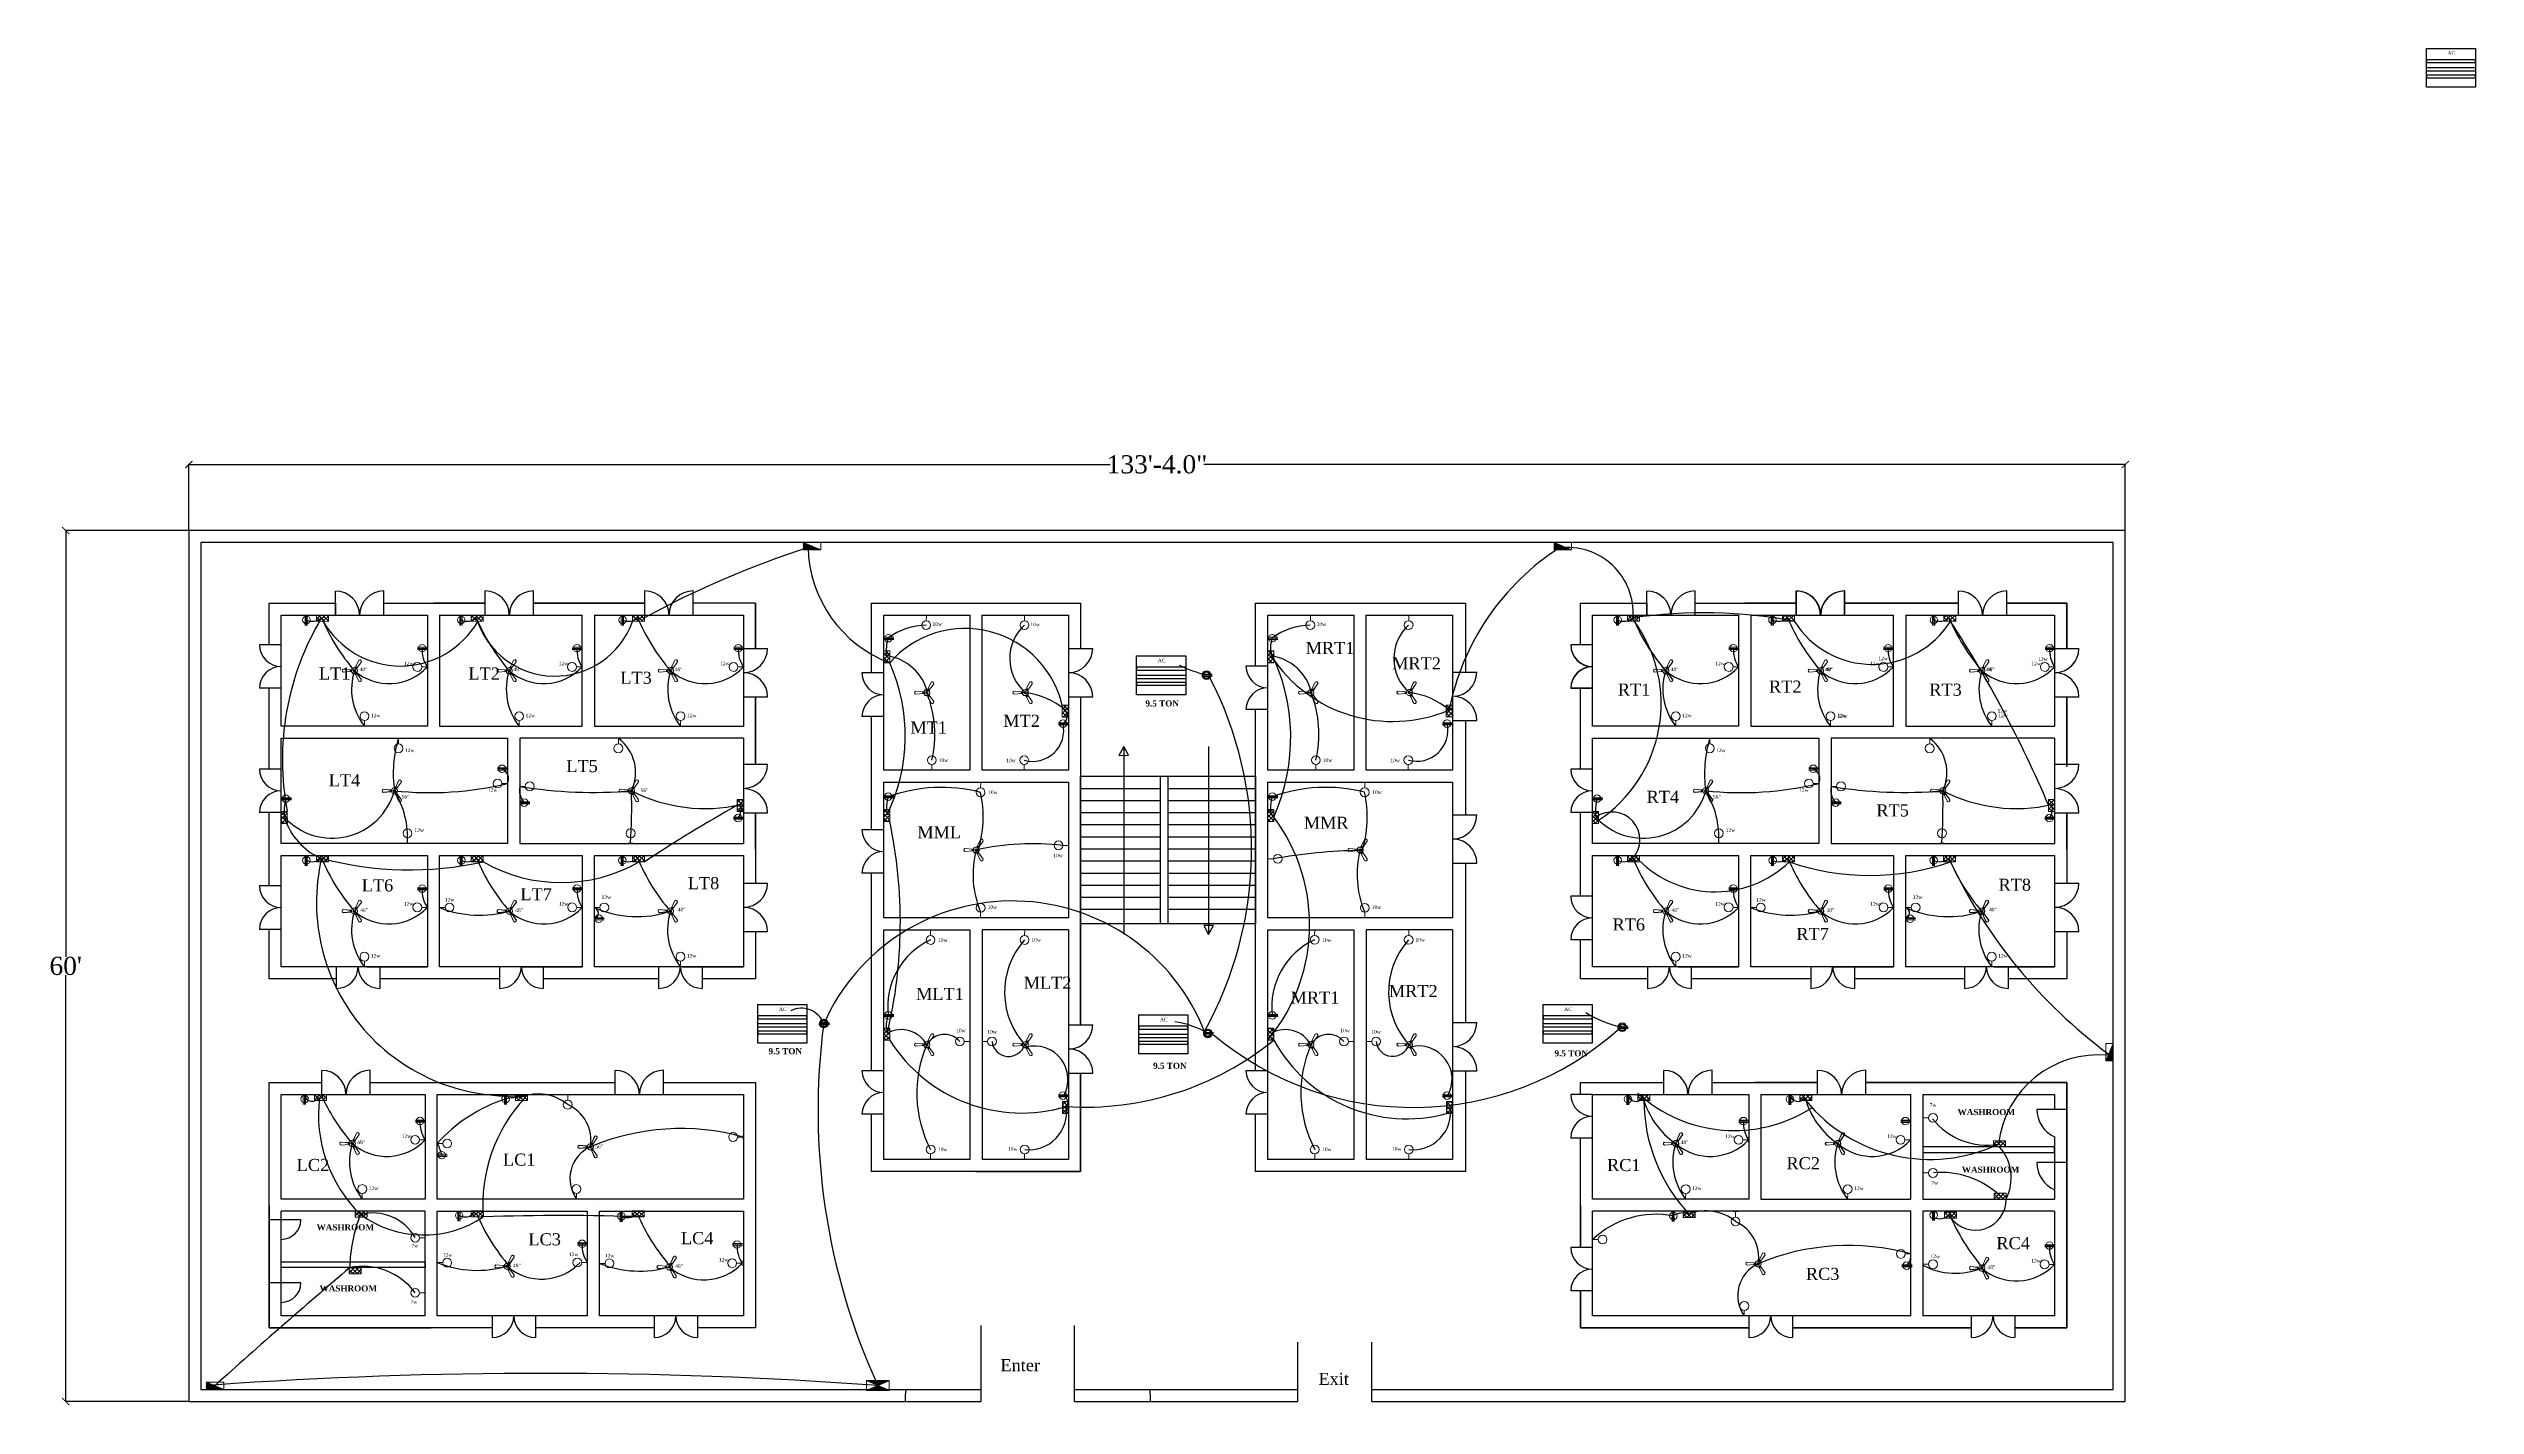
# Model space of a CAD drawing. Header units: inches. Extents: x 23915 to 29834, y 6638 to 7786.
# Drawn here: x 26478 to 28483, y 6664 to 7786 of the extents above; entities that cross this region are included whole.
import ezdxf

# ---------------------------------------------------------------- set-up
doc = ezdxf.new("R2010")
doc.units = ezdxf.units.IN
doc.header["$MEASUREMENT"] = 0
for name, color, linetype, lineweight in [('E-AC-Socket-15A', 52, 'Continuous', 18), ('E-CF-Ceiling-Fan', 7, 'Continuous', 18), ('E-MDB', 1, 'Continuous', 15), ('E-QS-Socket-15A', 30, 'Continuous', 18), ('E-SB-Switch-Board', 5, 'Continuous', 18), ('E-Sub-Distrubtion board', 242, 'Continuous', 18), ('E-WALL-LIGHT', 4, 'Continuous', 18), ('LIGHTING', 7, 'Continuous', 18)]:
    doc.layers.add(name, color=color, linetype=linetype, lineweight=lineweight)
doc.styles.get("Standard").update_dxf_attribs({"font": 'times.ttf', "height": 15})
doc.dimstyles.get("Standard").update_dxf_attribs({"dimtxt": 0.18, "dimasz": 6, "dimexe": 0.18, "dimexo": 0.0625, "dimgap": 0.09, "dimtad": 0, "dimtih": 1, "dimtoh": 1, "dimdec": 1, "dimzin": 0, "dimdsep": 46, "dimlunit": 3, "dimtxsty": 'Standard', "dimblk": 'ARCHTICK', "dimcen": 0.09, "dimadec": 0, "dimazin": 0, "dimtfac": 1, "dimtdec": 1, "dimtofl": 0, "dimtmove": 0, "dimatfit": 3, "dimldrblk": 'ARCHTICK', "dimfxl": 1, "dimtolj": 1, "dimtzin": 0, "dimarcsym": 0})

# ---------------------------------------------------------------- blocks, each defined once
blk = doc.blocks.new('WALL-LIGHT')
for p, q in [((-0.062, 0.259), (0.062, 0.259)), ((0, 0.114), (0, 0.259))]:
    blk.add_line(p, q)
blk.add_circle((0, 0), 0.114)
blk = doc.blocks.new('SW')
h = blk.add_hatch()
h.set_pattern_fill('ANSI37', color=256, scale=24, style=0)
h.set_pattern_definition([(45, (-59.5238, -1151.0284), (-2.12132, 2.12132), []), (135, (-59.5238, -1151.0284), (-2.12132, -2.12132), [])])
h.paths.add_polyline_path([(-24, -15.5), (-12, -15.5), (-12, -21.5), (-24, -21.5)])
for p, q in [((-24, -15.5), (-12, -15.5)), ((-24, -15.5), (-24, -21.5)), ((-24, -21.5), (-12, -21.5)), ((-12, -15.5), (-12, -21.5))]:
    blk.add_line(p, q)
blk = doc.blocks.new('A$C4DCB0E22')
at = {"layer": 'E-SB-Switch-Board', "xscale": 1.5, "yscale": 1.5, "zscale": 1.5, "rotation": 90.05046403147966}
blk.add_blockref('SW', (-23.3, 36), dxfattribs=at)
blk = doc.blocks.new('FAN56')
at = {"layer": 'LIGHTING'}
for p, q in [((-25.5, 3.5), (-8, 2)), ((-25.5, 3.4), (-8, 1.8)), ((-9.1, 0.4), (-8.8, 0.6)), ((-8.2, 0.6), (-8.9, 1)), ((-8.4, -0.2), (-8.6, 0.1)), ((-6.7, 0.6), (-5.9, 0.9)), ((-6.4, -0.1), (-6.5, 0.2)), ((-6, 0.4), (-5.7, 0.6)), ((2.8, 6.1), (2.1, 5.6)), ((2.3, 7.9), (9.7, 23.9)), ((2.4, 7.8), (9.8, 23.8)), ((2.5, 5.6), (2.5, 5.2)), ((3.1, 5.6), (3.5, 5.6)), ((3.3, 5), (3.3, 4.7)), ((3.6, 7.4), (3.6, 8.2)), ((3.8, 5.5), (3.8, 4.6)), ((4, 7.4), (4.4, 7.4)), ((4.1, 8.2), (4.1, 7.8)), ((4.6, 6.8), (5.3, 7.2)), ((4.9, 7.7), (4.9, 7.4)), ((15.7, 20.4), (5.6, 6)), ((15.8, 20.4), (5.7, 5.9)), ((-8, -1.8), (-25.5, -3.4)), ((-8, -2), (-25.5, -3.5)), ((-9.1, -0.6), (-8.8, -0.4)), ((-8.2, -0.6), (-8.9, -1)), ((-6.7, -0.6), (-5.9, -0.9)), ((-6.1, -0.6), (-5.8, -0.4)), ((2.8, -6.1), (2.1, -5.6)), ((9.7, -23.9), (2.3, -7.9)), ((2.7, -5.4), (2.4, -5.2)), ((9.8, -23.8), (2.4, -7.8)), ((3.3, -5.5), (3.1, -5.8)), ((3.5, -5), (3.2, -4.8)), ((3.6, -7.4), (3.6, -8.2)), ((3.8, -5.5), (3.8, -4.6)), ((4.2, -8.1), (3.9, -7.9)), ((4.4, -7.2), (4.2, -7.5)), ((4.6, -6.8), (5.3, -7.2)), ((5.1, -7.6), (4.8, -7.5)), ((5.6, -6), (15.7, -20.4)), ((5.7, -5.9), (15.8, -20.4))]:
    blk.add_line(p, q, dxfattribs=at)
for centre, radius in [((-9, 0.5), 0.176), ((-8.5, -0.1), 0.176), ((-6.5, 0.1), 0.176), ((-5.9, 0.5), 0.176), ((0, 0), 2.91), ((0, 0), 2.8), ((0, 0), 1.16), ((0, 0), 1.04), ((2.5, 5.4), 0.176), ((3.3, 5.6), 0.176), ((3.3, 4.9), 0.176), ((4.1, 8), 0.176), ((4.2, 7.4), 0.176), ((4.9, 7.5), 0.176), ((-9, -0.5), 0.176), ((-5.9, -0.5), 0.176), ((2.5, -5.3), 0.176), ((3.2, -5.6), 0.176), ((3.4, -4.9), 0.176), ((4.1, -8), 0.176), ((4.3, -7.3), 0.176), ((4.9, -7.5), 0.176)]:
    blk.add_circle(centre, radius, dxfattribs=at)
for centre, radius, start, end in [((-24.4, 0), 3.68, 107.3557, 252.6443), ((-24.4, 0), 3.57, 107.726, 252.274), ((0, 0), 9.37, 175.5055, 184.4945), ((-9.1, 0.7), 0.293, 62.3685, 175.5055), ((0, 0), 8.2, 166.1924, 175.904), ((-7.4, 3), 2.53, 252.404, 287.596), ((0, 0), 7.03, 64.034, 175.92), ((0, 0), 6.68, 65.0324, 174.9676), ((-5.8, 0.7), 0.293, 353.3233, 114.7287), ((0, 0), 5.51, 173.3233, 186.6767), ((2.3, 5.3), 0.293, 125.2713, 246.6767), ((0, 0), 5.51, 53.3233, 66.6767), ((0, 0), 8.2, 64.096, 73.8076), ((1.2, 7.8), 2.38, 311.296, 348.704), ((3.5, 4.7), 0.293, 233.3233, 354.7287), ((3.9, 8.2), 0.293, 64.4945, 177.6315), ((6.3, 4.9), 2.53, 132.404, 167.596), ((0, 0), 6.68, 305.0324, 54.9676), ((0, 0), 7.03, 304.034, 55.92), ((0, 0), 9.37, 55.5055, 64.4945), ((0, 0), 8.2, 46.1924, 55.904), ((5.1, 7.5), 0.293, 302.3685, 55.5055), ((12.2, 21.2), 3.68, 347.3557, 132.6443), ((12.2, 21.2), 3.57, 347.726, 132.274), ((-9.1, -0.7), 0.293, 184.4945, 297.6315), ((-7.4, -2.8), 2.38, 71.296, 108.704), ((0, 0), 8.2, 184.096, 193.8076), ((0, 0), 7.03, 184.034, 295.92), ((0, 0), 6.68, 185.0324, 294.9676), ((-5.8, -0.7), 0.293, 245.2713, 6.6767), ((2.3, -5.3), 0.293, 113.3233, 234.7287), ((0, 0), 5.51, 293.3233, 306.6767), ((0, 0), 8.2, 286.1924, 295.904), ((1.1, -7.9), 2.53, 12.404, 47.596), ((3.5, -4.7), 0.293, 5.2713, 126.6767), ((3.9, -8.2), 0.293, 182.3685, 295.5055), ((6.2, -5), 2.38, 191.296, 228.704), ((0, 0), 9.37, 295.5055, 304.4945), ((0, 0), 8.2, 304.096, 313.8076), ((5.1, -7.5), 0.293, 304.4945, 57.6315), ((12.2, -21.2), 3.68, 227.3557, 12.6443), ((12.2, -21.2), 3.57, 227.726, 12.274)]:
    blk.add_arc(centre, radius, start, end, dxfattribs=at)
blk = doc.blocks.new('3PIN15A')
for p, q in [((-7.5, -5.1), (6.4, 8.9)), ((-6.1, -6.6), (7.9, 7.4)), ((-4.6, -8.1), (9.4, 5.9))]:
    blk.add_line(p, q)
blk.add_circle((0, 0), 7.37)
blk = doc.blocks.new('D1')
for p, q in [((7349.4, 6000.1), (7331.4, 6000.1)), ((7349.4, 5964.1), (7331.4, 5964.1))]:
    blk.add_line(p, q)
for centre, start, end in [((7349.4, 6000.1), 180, 270), ((7349.4, 5964.1), 90, 180)]:
    blk.add_arc(centre, 18, start, end)
blk = doc.blocks.new('AC')
at = {"color": 5}
for points in [[(28348.4, 7837.6), (28483.4, 7837.6), (28483.4, 7730.8), (28348.4, 7730.8)], [(28348.4, 7798.6), (28483.4, 7798.6), (28483.4, 7806.8), (28348.4, 7806.8)], [(28348.4, 7785.1), (28483.4, 7785.1), (28483.4, 7775.1), (28348.4, 7775.1)], [(28483.4, 7764.3), (28348.4, 7764.3), (28348.4, 7757.1), (28483.4, 7757.1)]]:
    blk.add_lwpolyline(points, close=True, dxfattribs=at)
at = {"color": 5, "insert": (28406.6, 7830.3), "char_height": 10, "width": 52.122, "attachment_point": 1}
blk.add_mtext('AC', dxfattribs=at)
blk = doc.blocks.new('A$C44EE3311')
for p, q in [((20, 94), (439, 513)), ((64, 49), (484, 468)), ((109, 5), (529, 424))]:
    blk.add_line(p, q)
for radius in [246, 221, 171]:
    blk.add_circle((246, 246), radius)
blk = doc.blocks.new('P')
h = blk.add_hatch()
h.set_pattern_fill('ANSI31', color=256, style=0)
h.set_pattern_definition([(45, (5262.17775, 6617.84506), (-0.0883883476, 0.0883883476), [])])
h.paths.add_polyline_path([(-3.1, -22.9), (9.7, -17.3), (-15.8, -17.3)])
h = blk.add_hatch()
h.set_pattern_fill('ANSI31', color=256, style=0)
h.set_pattern_definition([(315, (5262.17775, -6663.70471), (-0.0883883476, -0.0883883476), [])])
h.paths.add_polyline_path([(-3.1, -22.9), (9.7, -28.5), (-15.8, -28.5)])
for p, q in [((-3.1, -22.9), (-15.8, -17.3)), ((-15.8, -17.3), (9.7, -17.3)), ((-15.8, -28.5), (-15.8, -17.3)), ((-15.8, -28.5), (-3.1, -22.9)), ((-3.1, -22.9), (9.7, -17.3)), ((-3.1, -22.9), (9.7, -28.5)), ((9.7, -17.3), (9.7, -28.5)), ((9.7, -28.5), (-15.8, -28.5))]:
    blk.add_line(p, q)
blk = doc.blocks.new('*X29')
at = {"color": 0}
for p, q in [((10767.2, 16968.5), (10776.1, 16977.5)), ((10769, 16968.5), (10779.2, 16978.7)), ((10770.8, 16968.5), (10782.2, 16980)), ((10772.5, 16968.5), (10785.3, 16981.3)), ((10774.3, 16968.5), (10788.3, 16982.6)), ((10776.1, 16968.5), (10790.7, 16983.2)), ((10777.8, 16968.5), (10790.7, 16981.4)), ((10779.6, 16968.5), (10790.7, 16979.6)), ((10781.4, 16968.5), (10790.7, 16977.9)), ((10754.8, 16968.5), (10754.9, 16968.6)), ((10756.6, 16968.5), (10757.9, 16969.8)), ((10758.4, 16968.5), (10761, 16971.1)), ((10760.2, 16968.5), (10764, 16972.4)), ((10761.9, 16968.5), (10767, 16973.7)), ((10763.7, 16968.5), (10770.1, 16974.9)), ((10765.5, 16968.5), (10773.1, 16976.2)), ((10783.1, 16968.5), (10790.7, 16976.1)), ((10784.9, 16968.5), (10790.7, 16974.3)), ((10786.7, 16968.5), (10790.7, 16972.6)), ((10788.4, 16968.5), (10790.7, 16970.8)), ((10790.2, 16968.5), (10790.7, 16969))]:
    blk.add_line(p, q, dxfattribs=at)
blk = doc.blocks.new('SDB')
for p, q in [((0, -7.5), (17.9, 0)), ((0, -7.5), (0, 0)), ((0, 0), (17.9, 0)), ((17.9, 0), (17.9, -7.5)), ((0, -7.5), (17.9, -7.5))]:
    blk.add_line(p, q)
at = {"xscale": 0.5, "yscale": 0.5, "zscale": 0.5}
blk.add_blockref('*X29', (-5377.4, -8491.8), dxfattribs=at)
blk = doc.blocks.new('_ArchTick')
at = {"color": 0, "linetype": 'ByBlock', "const_width": 0.15}
blk.add_lwpolyline([(-0.5, -0.5), (0.5, 0.5)], dxfattribs=at)
blk = doc.blocks.new('*D65')
at = {"color": 0, "lineweight": -2}
for p, q in [((26594.1, 7387.9), (26594.1, 7442.6)), ((26594.1, 7442.4), (27355.4, 7442.4)), ((28194.1, 7442.4), (27432.8, 7442.4)), ((28194.1, 7387.9), (28194.1, 7442.6))]:
    blk.add_line(p, q, dxfattribs=at)
at = {"layer": 'Defpoints', "color": 0}
for p in [(28194.1, 7442.4), (26594.1, 7387.8), (28194.1, 7387.8)]:
    blk.add_point(p, dxfattribs=at)
at = {"color": 0, "lineweight": -2, "xscale": 6, "yscale": 6, "zscale": 6, "rotation": 180}
blk.add_blockref('_ArchTick', (26594.1, 7442.4), dxfattribs=at)
at = {"color": 0, "lineweight": -2, "xscale": 6, "yscale": 6, "zscale": 6}
blk.add_blockref('_ArchTick', (28194.1, 7442.4), dxfattribs=at)
at = {"color": 0, "insert": (27394.1, 7442.4), "char_height": 15, "attachment_point": 5}
blk.add_mtext('\\A1;133\'-4.0"', dxfattribs=at)
blk = doc.blocks.new('*D66')
at = {"color": 0, "lineweight": -2}
for p, q in [((26594, 7387.8), (26492.3, 7387.8)), ((26492.4, 7387.8), (26492.4, 7035.5)), ((26492.4, 6667.8), (26492.4, 7020.1)), ((26594, 6667.8), (26492.3, 6667.8))]:
    blk.add_line(p, q, dxfattribs=at)
at = {"layer": 'Defpoints', "color": 0}
for p in [(26594.1, 7387.8), (26492.4, 6667.8), (26594.1, 6667.8)]:
    blk.add_point(p, dxfattribs=at)
at = {"color": 0, "lineweight": -2, "xscale": 6, "yscale": 6, "zscale": 6}
for p, rotation in [((26492.4, 7387.8), 90), ((26492.4, 6667.8), 270)]:
    blk.add_blockref('_ArchTick', p, dxfattribs=dict(at, rotation=rotation))
at = {"color": 0, "insert": (26492.4, 7027.8), "char_height": 15, "attachment_point": 5}
blk.add_mtext("\\A1;60'", dxfattribs=at)

msp = doc.modelspace()

# ---------------------------------------------------------------- linework, layer by layer
for p, q in [((26715.25, 7317.8), (26715.25, 7337.8)), ((26715.25, 7317.8), (26715.25, 7337.8)), ((26715.25, 7327.86), (26715.25, 7317.86)), ((26715.25, 7327.86), (26715.25, 7317.86)), ((26755.26, 7317.86), (26755.26, 7337.86)), ((26755.26, 7317.86), (26755.26, 7337.86)), ((26755.26, 7317.86), (26755.26, 7327.86)), ((26755.26, 7317.86), (26755.26, 7327.86)), ((26839, 7317.86), (26839, 7337.86)), ((26879.01, 7317.93), (26879.01, 7337.93)), ((26970.95, 7317.86), (26970.95, 7337.86)), ((27010.95, 7317.93), (27010.95, 7337.93)), ((27062.29, 7327.86), (27010.95, 7327.86)), ((27798.68, 7317.8), (27798.68, 7337.8)), ((27798.68, 7317.8), (27798.68, 7337.8)), ((27798.68, 7327.86), (27798.68, 7317.86)), ((27798.68, 7327.86), (27798.68, 7317.86)), ((27838.69, 7317.86), (27838.69, 7337.86)), ((27838.69, 7317.86), (27838.69, 7337.86)), ((27838.69, 7317.86), (27838.69, 7327.86)), ((27838.69, 7317.86), (27838.69, 7327.86)), ((27922.22, 7317.8), (27922.22, 7337.8)), ((27922.43, 7317.86), (27922.43, 7337.86)), ((27962.23, 7317.86), (27962.23, 7337.86)), ((27962.44, 7317.93), (27962.44, 7337.93)), ((28056.18, 7317.8), (28056.18, 7337.8)), ((28096.18, 7317.86), (28096.18, 7337.86)), ((26670.52, 7293.4), (26652.52, 7293.4)), ((26670.52, 7293.4), (26660.52, 7293.4)), ((26670.52, 7293.4), (26660.52, 7293.4)), ((27052.29, 7290.3), (27072.29, 7290.3)), ((27320.93, 7290.3), (27340.93, 7290.3)), ((27753.95, 7293.4), (27735.95, 7293.4)), ((27753.95, 7293.4), (27743.95, 7293.4)), ((27753.95, 7293.4), (27743.95, 7293.4)), ((28135.72, 7290.3), (28155.72, 7290.3)), ((28135.72, 7290.22), (28155.72, 7290.22)), ((27638.29, 7270.74), (27658.29, 7270.74)), ((26670.52, 7257.4), (26652.52, 7257.4)), ((26670.52, 7257.4), (26660.52, 7257.4)), ((26670.52, 7257.4), (26660.52, 7257.4)), ((27052.35, 7250.29), (27072.35, 7250.29)), ((27320.99, 7250.29), (27340.99, 7250.29)), ((27753.95, 7257.4), (27735.95, 7257.4)), ((27753.95, 7257.4), (27743.95, 7257.4)), ((27753.95, 7257.4), (27743.95, 7257.4)), ((28135.78, 7250.29), (28155.78, 7250.29)), ((28135.78, 7250.22), (28155.78, 7250.22)), ((27638.35, 7230.74), (27658.35, 7230.74)), ((27366.73, 7209.27), (27362.63, 7201.93)), ((27366.73, 7209.27), (27362.63, 7201.93)), ((27362.63, 7201.93), (27370.55, 7202.02)), ((27362.63, 7201.93), (27370.55, 7202.02)), ((27370.55, 7202.02), (27366.73, 7209.27)), ((27366.73, 7209.27), (27366.73, 7053.92)), ((27370.55, 7202.02), (27366.73, 7209.27)), ((27366.73, 7209.27), (27366.73, 7053.92)), ((27436.62, 7209.27), (27436.62, 7053.92)), ((27436.62, 7209.27), (27436.62, 7053.92)), ((27052.29, 7194.53), (27072.29, 7194.53)), ((28135.72, 7194.53), (28155.72, 7194.53)), ((27330.99, 7174.67), (27396.9, 7174.67)), ((27330.99, 7174.67), (27396.9, 7174.67)), ((27330.99, 7164.67), (27396.9, 7164.67)), ((27330.99, 7164.67), (27396.9, 7164.67)), ((27402.94, 7174.67), (27475.56, 7174.67)), ((27402.94, 7174.67), (27475.56, 7174.67)), ((27402.94, 7164.67), (27475.56, 7164.67)), ((27402.94, 7164.67), (27475.56, 7164.67)), ((27052.35, 7154.52), (27072.35, 7154.52)), ((27330.99, 7154.67), (27396.9, 7154.67)), ((27330.99, 7154.67), (27396.9, 7154.67)), ((27330.99, 7144.67), (27396.9, 7144.67)), ((27330.99, 7144.67), (27396.9, 7144.67)), ((27402.94, 7154.67), (27475.56, 7154.67)), ((27402.94, 7154.67), (27475.56, 7154.67)), ((27402.94, 7144.67), (27475.56, 7144.67)), ((27402.94, 7144.67), (27475.56, 7144.67)), ((27638.29, 7152.74), (27658.29, 7152.74)), ((28135.78, 7154.52), (28155.78, 7154.52)), ((27330.99, 7134.67), (27396.9, 7134.67)), ((27330.99, 7134.67), (27396.9, 7134.67)), ((27330.99, 7124.67), (27396.9, 7124.67)), ((27330.99, 7124.67), (27396.9, 7124.67)), ((27402.94, 7134.67), (27475.56, 7134.67)), ((27402.94, 7134.67), (27475.56, 7134.67)), ((27402.94, 7124.67), (27475.56, 7124.67)), ((27402.94, 7124.67), (27475.56, 7124.67)), ((27330.99, 7114.67), (27396.9, 7114.67)), ((27330.99, 7114.67), (27396.9, 7114.67)), ((27330.99, 7104.67), (27396.9, 7104.67)), ((27330.99, 7104.67), (27396.9, 7104.67)), ((27402.94, 7114.67), (27475.56, 7114.67)), ((27402.94, 7114.67), (27475.56, 7114.67)), ((27402.94, 7104.67), (27475.56, 7104.67)), ((27402.94, 7104.67), (27475.56, 7104.67)), ((27638.35, 7112.74), (27658.35, 7112.74)), ((27052.29, 7096.25), (27072.29, 7096.25)), ((27330.99, 7094.67), (27396.9, 7094.67)), ((27330.99, 7094.67), (27396.9, 7094.67)), ((27330.99, 7084.67), (27396.9, 7084.67)), ((27330.99, 7084.67), (27396.9, 7084.67)), ((27402.94, 7094.67), (27475.56, 7094.67)), ((27402.94, 7094.67), (27475.56, 7094.67)), ((27402.94, 7084.67), (27475.56, 7084.67)), ((27402.94, 7084.67), (27475.56, 7084.67)), ((28135.72, 7096.25), (28155.72, 7096.25)), ((27330.99, 7074.67), (27396.9, 7074.67)), ((27330.99, 7074.67), (27396.9, 7074.67)), ((27402.94, 7074.67), (27475.56, 7074.67)), ((27402.94, 7074.67), (27475.56, 7074.67)), ((27440.72, 7061.26), (27432.8, 7061.17)), ((27440.72, 7061.26), (27432.8, 7061.17)), ((27432.8, 7061.17), (27436.62, 7053.92)), ((27432.8, 7061.17), (27436.62, 7053.92)), ((27436.62, 7053.92), (27440.72, 7061.26)), ((27436.62, 7053.92), (27440.72, 7061.26)), ((27052.35, 7056.25), (27072.35, 7056.25)), ((28135.78, 7056.25), (28155.78, 7056.25)), ((26741.15, 7027.24), (26791.21, 7027.24)), ((26869.19, 7027.24), (26919.25, 7027.24)), ((27002.23, 7027.24), (27052.29, 7027.24)), ((27824.58, 7027.24), (27874.64, 7027.24)), ((27952.62, 7027.24), (28002.68, 7027.24)), ((28085.66, 7027.24), (28135.72, 7027.24)), ((27320.99, 6979.15), (27340.99, 6979.15)), ((27638.29, 6981.2), (27658.29, 6981.2)), ((26704.02, 6921.5), (26704.02, 6941.5)), ((26744.02, 6921.57), (26744.02, 6941.57)), ((26946.44, 6921.5), (26946.44, 6941.5)), ((26986.44, 6921.57), (26986.44, 6941.57)), ((27321.05, 6939.15), (27341.05, 6939.15)), ((27638.35, 6941.2), (27658.35, 6941.2)), ((27812.8, 6921.5), (27812.8, 6941.5)), ((27852.8, 6921.57), (27852.8, 6941.57)), ((27939.68, 6921.5), (27939.68, 6941.5)), ((27979.69, 6921.57), (27979.69, 6941.57)), ((28145.72, 6909.27), (28121, 6909.27)), ((28145.72, 6865.3), (28121, 6865.3)), ((26670.52, 6818.1), (26660.52, 6818.1)), ((26686.8, 6818.1), (26670.52, 6818.1)), ((26670.46, 6783.13), (26789.38, 6783.13)), ((26670.52, 6765.99), (26660.52, 6765.99)), ((26686.8, 6765.99), (26670.52, 6765.99)), ((27248.68, 6667.8), (27248.68, 6730.63)), ((27326.01, 6667.8), (27326.01, 6730.63)), ((27510.56, 6667.8), (27510.56, 6716.74)), ((27571.55, 6667.8), (27571.55, 6716.74))]:
    msp.add_line(p, q)
at = {"color": 5}
for p, q in [((26801.21, 7318.05), (26830.21, 7317.86)), ((26929.25, 7318.05), (26958.25, 7317.86)), ((27884.64, 7318.05), (27913.64, 7317.86)), ((28012.68, 7318.05), (28041.68, 7317.86))]:
    msp.add_line(p, q, dxfattribs=at)
for points in [[(27571.55, 6667.8), (28194.1, 6667.8), (28194.1, 7387.8), (26594.1, 7387.8), (26594.1, 6667.8), (27248.68, 6667.8)], [(27571.55, 6667.8), (28194.1, 6667.8), (28194.1, 7387.8), (26594.1, 7387.8), (26594.1, 6667.8), (27248.68, 6667.8)], [(27571.55, 6677.8), (28184.1, 6677.8), (28184.1, 7377.8), (26604.1, 7377.8), (26604.1, 6677.8), (27248.68, 6677.8)], [(27571.55, 6677.8), (28184.1, 6677.8), (28184.1, 7377.8), (26604.1, 7377.8), (26604.1, 6677.8), (27248.68, 6677.8)], [(26660.52, 7293.4), (26660.52, 7327.86), (26715.25, 7327.86)], [(26660.52, 7293.4), (26660.52, 7327.86), (26715.25, 7327.86)], [(26660.52, 7293.4), (26660.52, 7327.86), (26715.25, 7327.86)], [(26660.52, 7293.4), (26660.52, 7327.86), (26715.25, 7327.86)], [(26735.25, 7327.86), (26735.26, 7327.86)], [(26735.25, 7327.86), (26735.26, 7327.86)], [(26735.25, 7327.86), (26735.26, 7327.86)], [(26735.25, 7327.86), (26735.26, 7327.86)], [(26755.26, 7327.86), (26839, 7327.86)], [(26755.26, 7327.86), (26796.21, 7327.86)], [(26755.26, 7327.86), (26839, 7327.86)], [(26755.26, 7327.86), (26796.21, 7327.86)], [(26839, 7327.86), (26796.21, 7327.86)], [(26839, 7327.86), (26796.21, 7327.86)], [(26879.01, 7327.86), (26970.95, 7327.86)], [(26924.25, 7327.86), (26879.01, 7327.86)], [(26879.01, 7327.86), (26970.95, 7327.86)], [(26924.25, 7327.86), (26879.01, 7327.86)], [(26970.95, 7327.86), (26924.25, 7327.86)], [(26970.95, 7327.86), (26924.25, 7327.86)], [(27062.29, 7327.86), (27062.29, 7290.3)], [(27062.29, 7290.3), (27062.29, 7327.86)], [(27062.29, 7327.86), (27062.29, 7290.3)], [(27062.29, 7290.3), (27062.29, 7327.86)], [(27158.26, 7270.05), (27158.26, 7327.86), (27330.99, 7327.86), (27330.99, 7290.3)], [(27158.26, 7270.05), (27158.26, 7327.86), (27244.48, 7327.86)], [(27158.26, 7270.05), (27158.26, 7327.86), (27330.99, 7327.86), (27330.99, 7290.3)], [(27158.26, 7270.05), (27158.26, 7327.86), (27244.48, 7327.86)], [(27244.48, 7327.86), (27330.93, 7327.86), (27330.93, 7290.3)], [(27244.48, 7327.86), (27330.93, 7327.86), (27330.93, 7290.3)], [(27475.56, 7275.72), (27475.56, 7327.86), (27649.02, 7327.86), (27649.02, 7270.74)], [(27475.56, 7275.72), (27475.56, 7327.86), (27561.77, 7327.86)], [(27475.56, 7275.72), (27475.56, 7327.86), (27649.02, 7327.86), (27649.02, 7270.74)], [(27475.56, 7275.72), (27475.56, 7327.86), (27561.77, 7327.86)], [(27743.95, 7293.17), (27743.95, 7327.86), (27793.41, 7327.86)], [(27743.95, 7293.17), (27743.95, 7327.86), (27793.41, 7327.86)], [(27743.95, 7293.17), (27743.95, 7327.86), (27793.41, 7327.86)], [(27743.95, 7293.17), (27743.95, 7327.86), (27793.41, 7327.86)], [(27743.95, 7293.17), (27743.95, 7327.86), (27793.41, 7327.86)], [(27743.95, 7293.17), (27743.95, 7327.86), (27793.41, 7327.86)], [(27743.95, 7293.4), (27743.95, 7327.86), (27798.68, 7327.86)], [(27743.95, 7293.4), (27743.95, 7327.86), (27798.68, 7327.86)], [(27743.95, 7293.4), (27743.95, 7327.86), (27798.68, 7327.86)], [(27818.68, 7327.86), (27818.69, 7327.86)], [(27818.68, 7327.86), (27818.69, 7327.86)], [(27818.68, 7327.86), (27818.69, 7327.86)], [(27818.68, 7327.86), (27818.69, 7327.86)], [(27838.69, 7327.86), (27922.43, 7327.86)], [(27838.69, 7327.86), (27879.64, 7327.86)], [(27838.69, 7327.86), (27922.43, 7327.86)], [(27838.69, 7327.86), (27879.64, 7327.86)], [(27922.22, 7327.86), (27879.64, 7327.86)], [(27922.22, 7327.86), (27879.64, 7327.86)], [(27922.43, 7327.86), (27879.64, 7327.86)], [(27922.43, 7327.86), (27879.64, 7327.86)], [(27962.23, 7327.86), (28056.18, 7327.86)], [(27962.23, 7327.86), (28056.18, 7327.86)], [(28007.68, 7327.86), (27962.23, 7327.86)], [(27962.23, 7327.86), (28056.18, 7327.86)], [(27962.23, 7327.86), (28056.18, 7327.86)], [(28007.68, 7327.86), (27962.23, 7327.86)], [(27962.44, 7327.86), (28054.37, 7327.86)], [(28007.68, 7327.86), (27962.44, 7327.86)], [(27962.44, 7327.86), (28054.37, 7327.86)], [(28007.68, 7327.86), (27962.44, 7327.86)], [(28056.18, 7327.86), (28007.68, 7327.86)], [(28056.18, 7327.86), (28007.68, 7327.86)], [(28054.37, 7327.86), (28007.68, 7327.86)], [(28054.37, 7327.86), (28007.68, 7327.86)], [(28096.18, 7327.86), (28145.72, 7327.86), (28145.72, 7290.22)], [(28096.18, 7327.86), (28145.72, 7327.86), (28145.72, 7290.22)], [(28145.72, 7290.22), (28145.72, 7327.86), (28096.18, 7327.86)], [(28096.18, 7327.86), (28145.72, 7327.86), (28145.72, 7290.22)], [(28096.18, 7327.86), (28145.72, 7327.86), (28145.72, 7290.22)], [(28145.72, 7290.22), (28145.72, 7327.86), (28096.18, 7327.86)], [(28145.72, 7327.86), (28145.72, 7290.3)], [(28145.72, 7290.3), (28145.72, 7327.86)], [(28145.72, 7327.86), (28145.72, 7290.3)], [(28145.72, 7290.3), (28145.72, 7327.86)], [(26670.52, 7226.03), (26670.52, 7317.86), (26791.21, 7317.86)], [(26791.21, 7317.86), (26791.21, 7226.03), (26670.52, 7226.03)], [(26670.52, 7226.03), (26670.52, 7317.86), (26791.21, 7317.86)], [(26791.21, 7317.86), (26791.21, 7226.03), (26670.52, 7226.03)], [(26801.21, 7317.86), (26919.25, 7317.86)], [(26801.21, 7317.86), (26801.21, 7226.03), (26919.25, 7226.03), (26919.25, 7317.86)], [(26801.21, 7317.86), (26919.25, 7317.86)], [(26801.21, 7317.86), (26801.21, 7226.03), (26919.25, 7226.03), (26919.25, 7317.86)], [(26929.25, 7317.86), (27052.29, 7317.86), (27052.29, 7226.03)], [(26929.25, 7317.86), (26929.25, 7226.03), (27052.29, 7226.03)], [(26929.25, 7317.86), (27052.29, 7317.86), (27052.29, 7226.03)], [(26929.25, 7317.86), (26929.25, 7226.03), (27052.29, 7226.03)], [(27168.26, 7189.67), (27168.26, 7317.86), (27239.48, 7317.86)], [(27239.48, 7317.86), (27239.48, 7189.67), (27168.26, 7189.67)], [(27168.26, 7189.67), (27168.26, 7317.86), (27239.48, 7317.86)], [(27239.48, 7317.86), (27239.48, 7189.67), (27168.26, 7189.67)], [(27249.48, 7317.86), (27320.99, 7317.86), (27320.99, 7189.67)], [(27320.99, 7189.67), (27249.48, 7189.67), (27249.48, 7317.86)], [(27249.48, 7317.86), (27320.99, 7317.86), (27320.99, 7189.67)], [(27320.99, 7189.67), (27249.48, 7189.67), (27249.48, 7317.86)], [(27485.56, 7189.67), (27485.56, 7317.86), (27556.77, 7317.86)], [(27556.77, 7317.86), (27556.77, 7189.67), (27485.56, 7189.67)], [(27485.56, 7189.67), (27485.56, 7317.86), (27556.77, 7317.86)], [(27556.77, 7317.86), (27556.77, 7189.67), (27485.56, 7189.67)], [(27566.77, 7317.86), (27638.29, 7317.86), (27638.29, 7189.67)], [(27638.29, 7189.67), (27566.77, 7189.67), (27566.77, 7317.86)], [(27566.77, 7317.86), (27638.29, 7317.86), (27638.29, 7189.67)], [(27638.29, 7189.67), (27566.77, 7189.67), (27566.77, 7317.86)], [(27753.95, 7226.03), (27753.95, 7317.86), (27874.64, 7317.86)], [(27753.95, 7226.03), (27753.95, 7317.86), (27874.64, 7317.86)], [(27874.64, 7317.86), (27874.64, 7226.03), (27753.95, 7226.03)], [(27753.95, 7226.03), (27753.95, 7317.86), (27874.64, 7317.86)], [(27753.95, 7226.03), (27753.95, 7317.86), (27874.64, 7317.86)], [(27874.64, 7317.86), (27874.64, 7226.03), (27753.95, 7226.03)], [(27753.95, 7226.03), (27753.95, 7317.86), (27874.64, 7317.86)], [(27874.64, 7317.86), (27874.64, 7226.03), (27753.95, 7226.03)], [(27753.95, 7226.03), (27753.95, 7317.86), (27874.64, 7317.86)], [(27874.64, 7317.86), (27874.64, 7226.03), (27753.95, 7226.03)], [(27884.64, 7317.86), (28002.68, 7317.86)], [(27884.64, 7317.86), (28002.68, 7317.86)], [(27884.64, 7317.86), (27884.64, 7226.03), (28002.68, 7226.03), (28002.68, 7317.86)], [(27884.64, 7317.86), (28002.68, 7317.86)], [(27884.64, 7317.86), (28002.68, 7317.86)], [(27884.64, 7317.86), (27884.64, 7226.03), (28002.68, 7226.03), (28002.68, 7317.86)], [(27884.64, 7317.86), (28002.68, 7317.86)], [(27884.64, 7317.86), (27884.64, 7226.03), (28002.68, 7226.03), (28002.68, 7317.86)], [(27884.64, 7317.86), (28002.68, 7317.86)], [(27884.64, 7317.86), (27884.64, 7226.03), (28002.68, 7226.03), (28002.68, 7317.86)], [(28012.68, 7317.86), (28135.72, 7317.86), (28135.72, 7226.03)], [(28012.68, 7317.86), (28135.72, 7317.86), (28135.72, 7226.03)], [(28012.68, 7317.86), (28012.68, 7226.03), (28135.72, 7226.03)], [(28012.68, 7317.86), (28135.72, 7317.86), (28135.72, 7226.03)], [(28012.68, 7317.86), (28135.72, 7317.86), (28135.72, 7226.03)], [(28012.68, 7317.86), (28012.68, 7226.03), (28135.72, 7226.03)], [(28012.68, 7317.86), (28135.72, 7317.86), (28135.72, 7226.03)], [(28012.68, 7317.86), (28012.68, 7226.03), (28135.72, 7226.03)], [(28012.68, 7317.86), (28135.72, 7317.86), (28135.72, 7226.03)], [(28012.68, 7317.86), (28012.68, 7226.03), (28135.72, 7226.03)], [(26660.52, 7190.57), (26660.52, 7257.4)], [(26660.52, 7221.03), (26660.52, 7257.4)], [(26660.52, 7190.57), (26660.52, 7257.4)], [(26660.52, 7221.03), (26660.52, 7257.4)], [(27062.29, 7250.29), (27062.29, 7194.53)], [(27062.29, 7221.03), (27062.29, 7250.29)], [(27062.29, 7250.29), (27062.29, 7194.53)], [(27062.29, 7221.03), (27062.29, 7250.29)], [(27330.93, 7250.29), (27330.93, 7184.67)], [(27330.93, 7250.29), (27330.93, 7184.67)], [(27330.99, 7250.29), (27330.99, 6979.15)], [(27330.99, 7250.29), (27330.99, 6979.15)], [(27475.56, 6941.24), (27475.56, 7239.72)], [(27475.56, 7184.67), (27475.56, 7239.72)], [(27475.56, 6941.24), (27475.56, 7239.72)], [(27475.56, 7184.67), (27475.56, 7239.72)], [(27743.95, 7190.57), (27743.95, 7257.4)], [(27743.95, 7221.03), (27743.95, 7257.4)], [(27743.95, 7190.57), (27743.95, 7257.4)], [(27743.95, 7221.03), (27743.95, 7257.4)], [(27743.95, 7195.53), (27743.95, 7257.17)], [(27743.95, 7195.53), (27743.95, 7257.17)], [(27743.95, 7221.03), (27743.95, 7257.17)], [(27743.95, 7195.53), (27743.95, 7257.17)], [(27743.95, 7195.53), (27743.95, 7257.17)], [(27743.95, 7221.03), (27743.95, 7257.17)], [(28145.72, 7250.29), (28145.72, 7194.53)], [(28145.72, 7221.03), (28145.72, 7250.29)], [(28145.72, 7250.29), (28145.72, 7194.53)], [(28145.72, 7221.03), (28145.72, 7250.29)], [(28145.72, 7250.22), (28145.72, 7192.82)], [(28145.72, 7250.22), (28145.72, 7192.82)], [(28145.72, 7221.03), (28145.72, 7250.22)], [(28145.72, 7250.22), (28145.72, 7192.82)], [(28145.72, 7250.22), (28145.72, 7192.82)], [(28145.72, 7221.03), (28145.72, 7250.22)], [(26660.52, 7190.57), (26660.52, 7221.03)], [(26660.52, 7190.57), (26660.52, 7221.03)], [(27062.29, 7194.53), (27062.29, 7221.03)], [(27062.29, 7194.53), (27062.29, 7221.03)], [(27158.26, 7140.44), (27158.26, 7234.05)], [(27158.26, 7184.67), (27158.26, 7234.05)], [(27158.26, 7140.44), (27158.26, 7234.05)], [(27158.26, 7184.67), (27158.26, 7234.05)], [(27649.02, 7230.74), (27649.02, 7152.74)], [(27649.02, 7230.74), (27649.02, 7152.74)], [(27743.95, 7195.53), (27743.95, 7221.03)], [(27743.95, 7195.53), (27743.95, 7221.03)], [(27743.95, 7190.57), (27743.95, 7221.03)], [(27743.95, 7190.57), (27743.95, 7221.03)], [(28145.72, 7192.82), (28145.72, 7221.03)], [(28145.72, 7192.82), (28145.72, 7221.03)], [(28145.72, 7194.53), (28145.72, 7221.03)], [(28145.72, 7194.53), (28145.72, 7221.03)], [(26670.52, 7129.21), (26670.52, 7216.03)], [(26670.52, 7216.03), (26857.52, 7216.03), (26857.52, 7129.21), (26670.52, 7129.21)], [(26670.52, 7129.21), (26670.52, 7216.03)], [(26670.52, 7216.03), (26857.52, 7216.03), (26857.52, 7129.21), (26670.52, 7129.21)], [(27052.29, 7216.03), (26867.52, 7216.03), (26867.52, 7129.21), (27052.29, 7129.21)], [(27052.29, 7216.03), (26867.52, 7216.03), (26867.52, 7129.21), (27052.29, 7129.21)], [(27052.29, 7216.03), (27052.29, 7129.21)], [(27052.29, 7216.03), (27052.29, 7129.21)], [(27753.95, 7129.21), (27753.95, 7216.03)], [(27753.95, 7129.21), (27753.95, 7216.03)], [(27753.95, 7216.03), (27940.95, 7216.03), (27940.95, 7129.21), (27753.95, 7129.21)], [(27753.95, 7129.21), (27753.95, 7216.03)], [(27753.95, 7129.21), (27753.95, 7216.03)], [(27753.95, 7216.03), (27940.95, 7216.03), (27940.95, 7129.21), (27753.95, 7129.21)], [(27753.95, 7129.21), (27753.95, 7216.03)], [(27753.95, 7216.03), (27940.95, 7216.03), (27940.95, 7129.21), (27753.95, 7129.21)], [(27753.95, 7129.21), (27753.95, 7216.03)], [(27753.95, 7216.03), (27940.95, 7216.03), (27940.95, 7129.21), (27753.95, 7129.21)], [(28135.72, 7216.03), (27950.95, 7216.03), (27950.95, 7129.21), (28135.72, 7129.21)], [(28135.72, 7216.03), (27950.95, 7216.03), (27950.95, 7129.21), (28135.72, 7129.21)], [(28135.72, 7216.03), (27950.95, 7216.03), (27950.95, 7129.21), (28135.72, 7129.21)], [(28135.72, 7216.03), (27950.95, 7216.03), (27950.95, 7129.21), (28135.72, 7129.21)], [(28135.72, 7216.03), (28135.72, 7129.21)], [(28135.72, 7216.03), (28135.72, 7129.21)], [(28135.72, 7216.03), (28135.72, 7129.21)], [(28135.72, 7216.03), (28135.72, 7129.21)], [(28135.72, 7216.03), (28135.72, 7129.21)], [(28135.72, 7216.03), (28135.72, 7129.21)], [(27158.26, 7140.44), (27158.26, 7184.67)], [(27158.26, 7140.44), (27158.26, 7184.67)], [(27158.26, 7140.44), (27158.26, 7184.67)], [(27158.26, 7140.44), (27158.26, 7184.67)], [(27168.26, 7067.66), (27168.26, 7179.67)], [(27168.26, 7179.67), (27320.99, 7179.67)], [(27168.26, 7067.66), (27168.26, 7179.67)], [(27168.26, 7179.67), (27320.99, 7179.67)], [(27320.99, 7179.67), (27320.99, 7067.66)], [(27320.99, 7179.67), (27320.99, 7067.66)], [(27330.93, 7184.67), (27330.93, 7062.66)], [(27330.93, 7184.67), (27330.93, 7062.66)], [(27330.93, 7184.67), (27330.93, 7062.66)], [(27330.93, 7184.67), (27330.93, 7062.66)], [(27475.56, 7062.66), (27475.56, 7184.67)], [(27475.56, 7062.66), (27475.56, 7184.67)], [(27475.56, 7062.66), (27475.56, 7184.67)], [(27475.56, 7062.66), (27475.56, 7184.67)], [(27485.56, 7067.66), (27485.56, 7179.67)], [(27485.56, 7179.67), (27638.29, 7179.67)], [(27485.56, 7067.66), (27485.56, 7179.67)], [(27485.56, 7179.67), (27638.29, 7179.67)], [(27638.29, 7179.67), (27638.29, 7067.66)], [(27638.29, 7179.67), (27638.29, 7067.66)], [(26660.52, 7094.09), (26660.52, 7154.57)], [(26660.52, 7124.21), (26660.52, 7154.57)], [(26660.52, 7094.09), (26660.52, 7154.57)], [(26660.52, 7124.21), (26660.52, 7154.57)], [(27062.29, 7154.52), (27062.29, 7096.25)], [(27062.29, 7124.21), (27062.29, 7154.52)], [(27062.29, 7154.52), (27062.29, 7096.25)], [(27062.29, 7124.21), (27062.29, 7154.52)], [(27743.95, 7085.53), (27743.95, 7154.57)], [(27743.95, 7085.53), (27743.95, 7154.57)], [(27743.95, 7124.21), (27743.95, 7154.57)], [(27743.95, 7085.53), (27743.95, 7154.57)], [(27743.95, 7085.53), (27743.95, 7154.57)], [(27743.95, 7124.21), (27743.95, 7154.57)], [(27743.95, 7094.09), (27743.95, 7154.57)], [(27743.95, 7124.21), (27743.95, 7154.57)], [(27743.95, 7094.09), (27743.95, 7154.57)], [(27743.95, 7124.21), (27743.95, 7154.57)], [(28145.72, 7154.52), (28145.72, 7096.25)], [(28145.72, 7124.21), (28145.72, 7154.52)], [(28145.72, 7154.52), (28145.72, 7096.25)], [(28145.72, 7124.21), (28145.72, 7154.52)], [(28145.72, 7152.82), (28145.72, 7096.25)], [(28145.72, 7152.82), (28145.72, 7096.25)], [(28145.72, 7124.21), (28145.72, 7152.82)], [(28145.72, 7152.82), (28145.72, 7096.25)], [(28145.72, 7152.82), (28145.72, 7096.25)], [(28145.72, 7124.21), (28145.72, 7152.82)], [(26660.52, 7094.09), (26660.52, 7124.21)], [(26660.52, 7094.09), (26660.52, 7124.21)], [(26791.21, 7027.24), (26670.52, 7027.24), (26670.52, 7119.21)], [(26670.52, 7119.21), (26791.21, 7119.21), (26791.21, 7027.24)], [(26791.21, 7027.24), (26670.52, 7027.24), (26670.52, 7119.21)], [(26670.52, 7119.21), (26791.21, 7119.21), (26791.21, 7027.24)], [(26801.21, 7027.24), (26801.21, 7119.21), (26919.25, 7119.21), (26919.25, 7027.24)], [(26801.21, 7027.24), (26801.21, 7119.21), (26919.25, 7119.21), (26919.25, 7027.24)], [(27052.29, 7119.21), (27052.29, 7027.24), (26929.25, 7027.24)], [(26929.25, 7027.24), (26929.25, 7119.21), (27052.29, 7119.21)], [(27052.29, 7119.21), (27052.29, 7027.24), (26929.25, 7027.24)], [(26929.25, 7027.24), (26929.25, 7119.21), (27052.29, 7119.21)], [(27062.29, 7124.21), (27062.29, 7096.25)], [(27062.29, 7124.21), (27062.29, 7096.25)], [(27743.95, 7085.53), (27743.95, 7124.21)], [(27743.95, 7085.53), (27743.95, 7124.21)], [(27743.95, 7094.09), (27743.95, 7124.21)], [(27743.95, 7094.09), (27743.95, 7124.21)], [(27874.64, 7027.24), (27753.95, 7027.24), (27753.95, 7119.21)], [(27874.64, 7027.24), (27753.95, 7027.24), (27753.95, 7119.21)], [(27753.95, 7119.21), (27874.64, 7119.21), (27874.64, 7027.24)], [(27874.64, 7027.24), (27753.95, 7027.24), (27753.95, 7119.21)], [(27874.64, 7027.24), (27753.95, 7027.24), (27753.95, 7119.21)], [(27753.95, 7119.21), (27874.64, 7119.21), (27874.64, 7027.24)], [(27874.64, 7027.24), (27753.95, 7027.24), (27753.95, 7119.21)], [(27753.95, 7119.21), (27874.64, 7119.21), (27874.64, 7027.24)], [(27874.64, 7027.24), (27753.95, 7027.24), (27753.95, 7119.21)], [(27753.95, 7119.21), (27874.64, 7119.21), (27874.64, 7027.24)], [(27884.64, 7027.24), (27884.64, 7119.21), (28002.68, 7119.21), (28002.68, 7027.24)], [(27884.64, 7027.24), (27884.64, 7119.21), (28002.68, 7119.21), (28002.68, 7027.24)], [(27884.64, 7027.24), (27884.64, 7119.21), (28002.68, 7119.21), (28002.68, 7027.24)], [(27884.64, 7027.24), (27884.64, 7119.21), (28002.68, 7119.21), (28002.68, 7027.24)], [(28135.72, 7119.21), (28135.72, 7027.24), (28012.68, 7027.24)], [(28135.72, 7119.21), (28135.72, 7027.24), (28012.68, 7027.24)], [(28012.68, 7027.24), (28012.68, 7119.21), (28135.72, 7119.21)], [(28135.72, 7119.21), (28135.72, 7027.24), (28012.68, 7027.24)], [(28135.72, 7119.21), (28135.72, 7027.24), (28012.68, 7027.24)], [(28012.68, 7027.24), (28012.68, 7119.21), (28135.72, 7119.21)], [(28135.72, 7119.21), (28135.72, 7027.24), (28012.68, 7027.24)], [(28012.68, 7027.24), (28012.68, 7119.21), (28135.72, 7119.21)], [(28135.72, 7119.21), (28135.72, 7027.24), (28012.68, 7027.24)], [(28012.68, 7027.24), (28012.68, 7119.21), (28135.72, 7119.21)], [(28145.72, 7124.21), (28145.72, 7096.25)], [(28145.72, 7124.21), (28145.72, 7096.25)], [(28145.72, 7124.21), (28145.72, 7096.25)], [(28145.72, 7124.21), (28145.72, 7096.25)], [(27158.26, 6941.24), (27158.26, 7104.44)], [(27158.26, 7062.66), (27158.26, 7104.44)], [(27158.26, 7062.66), (27158.26, 7104.44)], [(27158.26, 6941.24), (27158.26, 7104.44)], [(27158.26, 7062.66), (27158.26, 7104.44)], [(27158.26, 7062.66), (27158.26, 7104.44)], [(27649.02, 7112.74), (27649.02, 6981.2)], [(27649.02, 7112.74), (27649.02, 6981.2)], [(27158.26, 6941.24), (27158.26, 7062.66)], [(27158.26, 6941.24), (27158.26, 7062.66)], [(27320.99, 7067.66), (27168.26, 7067.66)], [(27320.99, 7067.66), (27168.26, 7067.66)], [(27330.99, 6979.15), (27330.99, 7062.66), (27330.93, 7062.66)], [(27330.99, 6979.15), (27330.99, 7062.66), (27330.93, 7062.66)], [(27475.56, 6941.24), (27475.56, 7062.66)], [(27475.56, 6941.24), (27475.56, 7062.66)], [(27638.29, 7067.66), (27485.56, 7067.66)], [(27638.29, 7067.66), (27485.56, 7067.66)], [(26660.52, 7017.24), (26660.52, 7058.09)], [(26715.99, 7017.24), (26660.52, 7017.24), (26660.52, 7058.09)], [(26660.52, 7017.24), (26660.52, 7058.09)], [(26715.99, 7017.24), (26660.52, 7017.24), (26660.52, 7058.09)], [(27062.29, 7056.25), (27062.29, 7017.24), (27018.25, 7017.24)], [(27062.29, 7056.25), (27062.29, 7017.24), (27018.25, 7017.24)], [(27062.29, 7056.25), (27062.29, 7017.24), (27018.25, 7017.24)], [(27062.29, 7056.25), (27062.29, 7017.24), (27018.25, 7017.24)], [(27239.48, 6867.8), (27168.26, 6867.8), (27168.26, 7057.66)], [(27168.26, 7057.66), (27239.48, 7057.66), (27239.48, 6867.8)], [(27239.48, 6867.8), (27168.26, 6867.8), (27168.26, 7057.66)], [(27168.26, 7057.66), (27239.48, 7057.66), (27239.48, 6867.8)], [(27320.99, 7057.66), (27320.99, 6867.8), (27249.48, 6867.8)], [(27320.99, 7057.66), (27249.48, 7057.66), (27249.48, 6867.8)], [(27320.99, 7057.66), (27320.99, 6867.8), (27249.48, 6867.8)], [(27320.99, 7057.66), (27249.48, 7057.66), (27249.48, 6867.8)], [(27556.77, 6867.8), (27485.56, 6867.8), (27485.56, 7057.66)], [(27485.56, 7057.66), (27556.77, 7057.66), (27556.77, 6867.8)], [(27556.77, 6867.8), (27485.56, 6867.8), (27485.56, 7057.66)], [(27485.56, 7057.66), (27556.77, 7057.66), (27556.77, 6867.8)], [(27638.29, 7057.66), (27638.29, 6867.8), (27566.77, 6867.8)], [(27638.29, 7057.66), (27566.77, 7057.66), (27566.77, 6867.8)], [(27638.29, 7057.66), (27638.29, 6867.8), (27566.77, 6867.8)], [(27638.29, 7057.66), (27566.77, 7057.66), (27566.77, 6867.8)], [(27743.95, 7017.24), (27743.95, 7049.53)], [(27799.42, 7017.24), (27743.95, 7017.24), (27743.95, 7049.53)], [(27743.95, 7017.24), (27743.95, 7049.53)], [(28145.72, 7056.25), (28145.72, 7017.24), (28097.31, 7017.24)], [(28145.72, 7056.25), (28145.72, 7017.24), (28097.31, 7017.24)], [(28145.72, 7056.25), (28145.72, 7017.24), (28097.31, 7017.24)], [(28145.72, 7056.25), (28145.72, 7017.24), (28097.31, 7017.24)], [(28145.72, 7056.25), (28145.72, 7017.24), (28097.31, 7017.24)], [(28145.72, 7056.25), (28145.72, 7017.24), (28097.31, 7017.24)], [(28145.72, 7056.25), (28145.72, 7017.24), (28101.68, 7017.24)], [(28145.72, 7056.25), (28145.72, 7017.24), (28101.68, 7017.24)], [(28145.72, 7056.25), (28145.72, 7017.24), (28101.68, 7017.24)], [(28145.72, 7056.25), (28145.72, 7017.24), (28101.68, 7017.24)], [(26919.25, 7027.24), (26801.21, 7027.24)], [(26919.25, 7027.24), (26801.21, 7027.24)], [(28002.68, 7027.24), (27884.64, 7027.24)], [(28002.68, 7027.24), (27884.64, 7027.24)], [(28002.68, 7027.24), (27884.64, 7027.24)], [(28002.68, 7027.24), (27884.64, 7027.24)], [(28002.68, 7027.24), (27884.64, 7027.24)], [(28002.68, 7027.24), (27884.64, 7027.24)], [(26796.21, 7017.24), (26751.99, 7017.24)], [(26796.21, 7017.24), (26751.99, 7017.24)], [(26850.89, 7017.24), (26796.21, 7017.24)], [(26850.89, 7017.24), (26796.21, 7017.24)], [(26924.25, 7017.24), (26886.89, 7017.24)], [(26924.25, 7017.24), (26886.89, 7017.24)], [(26982.25, 7017.24), (26924.25, 7017.24)], [(26982.25, 7017.24), (26924.25, 7017.24)], [(27879.64, 7017.24), (27835.42, 7017.24)], [(27879.64, 7017.24), (27835.42, 7017.24)], [(27930.61, 7017.24), (27836.31, 7017.24)], [(27930.61, 7017.24), (27836.31, 7017.24)], [(27879.64, 7017.24), (27836.31, 7017.24)], [(27930.61, 7017.24), (27836.31, 7017.24)], [(27930.61, 7017.24), (27836.31, 7017.24)], [(27879.64, 7017.24), (27836.31, 7017.24)], [(27930.61, 7017.24), (27879.64, 7017.24)], [(27930.61, 7017.24), (27879.64, 7017.24)], [(27934.32, 7017.24), (27879.64, 7017.24)], [(27934.32, 7017.24), (27879.64, 7017.24)], [(28007.68, 7017.24), (27970.32, 7017.24)], [(28007.68, 7017.24), (27970.32, 7017.24)], [(28061.31, 7017.24), (28007.68, 7017.24)], [(28061.31, 7017.24), (28007.68, 7017.24)], [(27330.99, 6939.15), (27330.99, 6857.8), (27158.26, 6857.8), (27158.26, 6905.24)], [(27330.99, 6939.15), (27330.99, 6857.8), (27158.26, 6857.8), (27158.26, 6905.24)], [(27244.48, 6857.8), (27330.99, 6857.8), (27330.99, 6939.15)], [(27244.48, 6857.8), (27330.99, 6857.8), (27330.99, 6939.15)], [(27649.02, 6941.2), (27649.02, 6857.8), (27475.56, 6857.8), (27475.56, 6905.24)], [(27649.02, 6941.2), (27649.02, 6857.8), (27475.56, 6857.8), (27475.56, 6905.24)], [(26844.67, 6728.66), (26660.52, 6728.66), (26660.52, 6931.57), (26704.02, 6931.57)], [(26660.52, 6830.13), (26660.52, 6931.57), (26704.02, 6931.57)], [(26844.67, 6728.66), (26660.52, 6728.66), (26660.52, 6931.57), (26704.02, 6931.57)], [(26660.52, 6830.13), (26660.52, 6931.57), (26704.02, 6931.57)], [(26670.52, 6835.13), (26670.52, 6921.57), (26789.38, 6921.57)], [(26789.38, 6921.57), (26789.38, 6835.13), (26670.52, 6835.13)], [(26670.52, 6835.13), (26670.52, 6921.57), (26789.38, 6921.57)], [(26789.38, 6921.57), (26789.38, 6835.13), (26670.52, 6835.13)], [(26744.02, 6931.57), (26946.44, 6931.57)], [(26744.02, 6931.57), (26794.38, 6931.57)], [(26744.02, 6931.57), (26946.44, 6931.57)], [(26744.02, 6931.57), (26794.38, 6931.57)], [(26794.38, 6931.57), (26946.44, 6931.57)], [(26794.38, 6931.57), (26946.44, 6931.57)], [(26799.38, 6921.57), (27052.29, 6921.57), (27052.29, 6835.13)], [(27052.29, 6835.13), (26799.38, 6835.13), (26799.38, 6921.57)], [(26799.38, 6921.57), (27052.29, 6921.57), (27052.29, 6835.13)], [(27052.29, 6835.13), (26799.38, 6835.13), (26799.38, 6921.57)], [(26986.44, 6931.57), (27062.29, 6931.57), (27062.29, 6728.66), (27014.52, 6728.66)], [(26986.44, 6931.57), (27062.29, 6931.57), (27062.29, 6830.13)], [(26986.44, 6931.57), (27062.29, 6931.57), (27062.29, 6728.66), (27014.52, 6728.66)], [(26986.44, 6931.57), (27062.29, 6931.57), (27062.29, 6830.13)], [(27743.95, 6921.57), (27743.95, 6931.57), (27812.8, 6931.57)], [(27743.95, 6921.57), (27743.95, 6931.57), (27812.8, 6931.57)], [(27743.95, 6921.57), (27743.95, 6931.57), (27812.8, 6931.57)], [(27743.95, 6921.57), (27743.95, 6931.57), (27812.8, 6931.57)], [(27753.95, 6835.07), (27753.95, 6921.57), (27882.95, 6921.57)], [(27882.95, 6921.57), (27882.95, 6835.07), (27753.95, 6835.07)], [(27753.95, 6835.07), (27753.95, 6921.57), (27882.95, 6921.57)], [(27882.95, 6921.57), (27882.95, 6835.07), (27753.95, 6835.07)], [(27852.8, 6931.57), (27939.68, 6931.57)], [(27852.8, 6931.57), (27887.95, 6931.57)], [(27852.8, 6931.57), (27939.68, 6931.57)], [(27852.8, 6931.57), (27887.95, 6931.57)], [(27939.68, 6931.57), (27887.95, 6931.57)], [(27939.68, 6931.57), (27887.95, 6931.57)], [(27892.95, 6921.57), (28016.95, 6921.57)], [(27892.95, 6921.57), (27892.95, 6835.07), (28016.95, 6835.07), (28016.95, 6921.57)], [(27892.95, 6921.57), (28016.95, 6921.57)], [(27892.95, 6921.57), (27892.95, 6835.07), (28016.95, 6835.07), (28016.95, 6921.57)], [(27979.69, 6931.57), (28145.72, 6931.57), (28145.72, 6728.66), (28102.88, 6728.66)], [(28021.95, 6931.57), (27979.69, 6931.57)], [(27979.69, 6931.57), (28145.72, 6931.57), (28145.72, 6728.66), (28102.88, 6728.66)], [(28021.95, 6931.57), (27979.69, 6931.57)], [(28145.72, 6830.07), (28145.72, 6931.57), (28021.95, 6931.57)], [(28145.72, 6830.07), (28145.72, 6931.57), (28021.95, 6931.57)], [(28026.95, 6921.57), (28135.72, 6921.57), (28135.72, 6909.27)], [(28026.95, 6921.57), (28026.95, 6835.07), (28135.72, 6835.07)], [(28026.95, 6921.57), (28135.72, 6921.57), (28135.72, 6909.27)], [(28026.95, 6921.57), (28026.95, 6835.07), (28135.72, 6835.07)], [(27244.48, 6857.8), (27158.26, 6857.8), (27158.26, 6905.24)], [(27244.48, 6857.8), (27158.26, 6857.8), (27158.26, 6905.24)], [(27561.77, 6857.8), (27475.56, 6857.8), (27475.56, 6905.24)], [(27561.77, 6857.8), (27475.56, 6857.8), (27475.56, 6905.24)], [(27743.95, 6795.18), (27743.95, 6885.57)], [(27743.95, 6830.07), (27743.95, 6885.57)], [(27743.95, 6795.18), (27743.95, 6885.57)], [(27743.95, 6830.07), (27743.95, 6885.57)], [(28135.72, 6886.66), (28135.72, 6835.07)], [(28135.72, 6886.66), (28135.72, 6835.07)], [(26660.52, 6830.13), (26660.52, 6728.66), (26794.38, 6728.66)], [(26660.52, 6830.13), (26660.52, 6728.66), (26794.38, 6728.66)], [(26789.38, 6738.66), (26670.52, 6738.66), (26670.52, 6825.13)], [(26789.38, 6738.66), (26789.38, 6825.13), (26670.52, 6825.13)], [(26670.52, 6765.99), (26670.52, 6825.13)], [(26789.38, 6738.66), (26789.38, 6825.13), (26670.52, 6825.13)], [(26799.38, 6738.66), (26799.38, 6825.13), (26923.38, 6825.13), (26923.38, 6738.66)], [(26799.38, 6738.66), (26799.38, 6825.13), (26923.38, 6825.13), (26923.38, 6738.66)], [(27052.29, 6825.13), (27052.29, 6738.66), (26933.38, 6738.66)], [(26933.38, 6738.66), (26933.38, 6825.13), (27052.29, 6825.13)], [(27052.29, 6825.13), (27052.29, 6738.66), (26933.38, 6738.66)], [(26933.38, 6738.66), (26933.38, 6825.13), (27052.29, 6825.13)], [(27062.29, 6830.13), (27062.29, 6728.66), (27014.52, 6728.66)], [(27062.29, 6830.13), (27062.29, 6728.66), (27014.52, 6728.66)], [(27743.95, 6830.07), (27743.95, 6795.18)], [(27743.95, 6830.07), (27743.95, 6795.18)], [(28016.95, 6738.66), (27753.95, 6738.66), (27753.95, 6825.07)], [(28016.95, 6738.66), (28016.95, 6825.07), (27753.95, 6825.07)], [(28016.95, 6738.66), (27753.95, 6738.66), (27753.95, 6825.07)], [(28016.95, 6738.66), (28016.95, 6825.07), (27753.95, 6825.07)], [(28135.72, 6825.07), (28135.72, 6738.66), (28026.95, 6738.66)], [(28135.72, 6825.07), (28026.95, 6825.07), (28026.95, 6738.66)], [(28135.72, 6825.07), (28135.72, 6738.66), (28026.95, 6738.66)], [(28135.72, 6825.07), (28026.95, 6825.07), (28026.95, 6738.66)], [(28102.88, 6728.66), (28145.72, 6728.66), (28145.72, 6830.07)], [(28102.88, 6728.66), (28145.72, 6728.66), (28145.72, 6830.07)], [(27883.19, 6728.66), (27743.95, 6728.66), (27743.95, 6759.18)], [(27743.95, 6759.18), (27743.95, 6728.66), (27883.19, 6728.66)], [(27883.19, 6728.66), (27743.95, 6728.66), (27743.95, 6759.18)], [(27743.95, 6759.18), (27743.95, 6728.66), (27883.19, 6728.66)], [(26789.38, 6738.66), (26670.52, 6738.66), (26670.52, 6749.7)], [(26923.38, 6738.66), (26799.38, 6738.66)], [(26923.38, 6738.66), (26799.38, 6738.66)], [(26844.67, 6728.66), (26794.38, 6728.66)], [(26844.67, 6728.66), (26794.38, 6728.66)], [(26978.52, 6728.66), (26880.67, 6728.66)], [(26928.38, 6728.66), (26880.67, 6728.66)], [(26978.52, 6728.66), (26880.67, 6728.66)], [(26928.38, 6728.66), (26880.67, 6728.66)], [(26978.52, 6728.66), (26928.38, 6728.66)], [(26978.52, 6728.66), (26928.38, 6728.66)], [(28066.88, 6728.66), (27919.19, 6728.66)], [(27919.19, 6728.66), (28021.95, 6728.66)], [(28066.88, 6728.66), (27919.19, 6728.66)], [(27919.19, 6728.66), (28021.95, 6728.66)], [(28021.95, 6728.66), (28066.88, 6728.66)], [(28021.95, 6728.66), (28066.88, 6728.66)], [(27326.01, 6677.8), (27510.56, 6677.8)], [(27326.01, 6677.8), (27510.56, 6677.8)], [(27326.01, 6667.8), (27510.56, 6667.8)], [(27326.01, 6667.8), (27510.56, 6667.8)]]:
    msp.add_lwpolyline(points)
for points in [[(27330.99, 7184.67), (27475.56, 7184.67), (27475.56, 7062.66), (27330.99, 7062.66)], [(27330.99, 7184.67), (27475.56, 7184.67), (27475.56, 7062.66), (27330.99, 7062.66)], [(27396.9, 7184.67), (27402.94, 7184.67), (27402.94, 7062.66), (27396.9, 7062.66)], [(27396.9, 7184.67), (27402.94, 7184.67), (27402.94, 7062.66), (27396.9, 7062.66)], [(26862.52, 7124.21), (26862.52, 7124.21)], [(26862.52, 7124.21), (26862.52, 7124.21)], [(27945.95, 7124.21), (27945.95, 7124.21)], [(27945.95, 7124.21), (27945.95, 7124.21)], [(27945.95, 7124.21), (27945.95, 7124.21)], [(27945.95, 7124.21), (27945.95, 7124.21)], [(28135.72, 6878.42), (28026.95, 6878.42), (28026.95, 6873.54), (28135.72, 6873.54)], [(26794.38, 6830.13), (26794.38, 6830.13)], [(26794.38, 6830.13), (26794.38, 6830.13)], [(26928.38, 6830.13), (26928.38, 6830.13)], [(26928.38, 6830.13), (26928.38, 6830.13)], [(26670.52, 6783.13), (26789.38, 6783.13), (26789.38, 6778.45), (26670.52, 6778.45)]]:
    msp.add_lwpolyline(points, close=True)
at = {"color": 6}
for centre, radius, start, end in [((27346.75, 6627.55), 784.16, 107.85674, 118.66202), ((27210.52, 7376.23), 104.79, 181.35338, 249.14385), ((27838.65, 7199.4), 207.1, 122.656, 168.84231), ((27733.58, 7319.91), 53.84, 355.4301, 98.05464), ((27845.23, 6913.15), 406.63, 79.30549, 98.19905), ((26899.6, 7198.42), 228.19, 149.09375, 190.8235), ((26768.99, 7349.6), 73.8, 209.9883, 330.0117), ((26896.66, 7335.37), 67.94, 196.90047, 340.52715), ((27235.56, 7224.39), 82.43, 11.57429, 139.14631), ((27694.98, 7244.72), 115.63, 303.58134, 36.01942), ((27985.19, 7353.39), 76.26, 212.23665, 327.76676), ((27223.3, 6774.85), 986.02, 23.03708, 33.05854), ((27343.71, 7216.63), 160.87, 335.89353, 26.43159), ((27588.63, 7349.89), 119.93, 213.23924, 292.98182), ((27037.66, 7217.87), 148.42, 334.04018, 24.0302), ((27702.61, 5998.85), 1333.94, 119.4253, 123.2864), ((26723.99, 7165.84), 52.99, 196.53413, 247.62488), ((26783.54, 7064.04), 398.48, 346.70044, 12.06136), ((27371.45, 7061.84), 148.72, 320.13213, 39.89133), ((27770.06, 7132.11), 22.99, 318.3799, 125.77911), ((27855.09, 7177.79), 88.62, 221.64863, 313.90571), ((26859.64, 7080.36), 160.04, 166.8232, 275.15085), ((26776.6, 7389.55), 282.25, 255.05534, 282.45303), ((26901.81, 7225.69), 128.95, 240.07125, 299.93217), ((27983.06, 7303.29), 200.69, 250.64306, 289.35694), ((28433.56, 7296.59), 425.21, 205.43941, 233.39892), ((27282.36, 7035.31), 129.02, 212.22929, 286.52127), ((27334.72, 7157.94), 246.83, 266.35974, 309.15072), ((27600.56, 7026.95), 125.5, 208.78022, 285.16266), ((28172.1, 6871.06), 83.33, 84.54092, 173.41437), ((26816.93, 6904.9), 115.66, 172.92993, 225.60161), ((26965.07, 6830.89), 128.04, 136.43714, 184.71654), ((27870.98, 7009.64), 117.84, 227.53096, 302.99688), ((27935.43, 6917.36), 139.09, 180.33548, 222.93291), ((28032.72, 7000.32), 132.41, 219.24814, 295.30482), ((28060.94, 6852.69), 38.85, 333.01559, 41.46816), ((26844.64, 6777.66), 117.43, 157.67512, 179.61433), ((26788.11, 6894.67), 89.2, 234.26449, 303.59503), ((26903.82, 4861.96), 1959.53, 88.05635, 91.94034), ((28070.38, 6834.56), 25.18, 216.9108, 1.14743), ((29805.2, 3146.39), 4760.87, 130.27961, 132.06372), ((26886.32, 2853.81), 3837.2, 85.85947, 94.06337)]:
    msp.add_arc(centre, radius, start, end, dxfattribs=at)
for centre, radius, start, end in [((26715.25, 7317.86), 19.94, 0, 90), ((26715.25, 7317.86), 19.94, 0, 90), ((26755.26, 7317.86), 20, 90, 180), ((26755.26, 7317.86), 20, 90, 180), ((26839, 7317.93), 19.94, 0, 90), ((26879.01, 7317.93), 20, 90, 180), ((26970.95, 7317.93), 19.94, 0, 90), ((27010.95, 7317.93), 20, 90, 180), ((27798.68, 7317.86), 19.94, 0, 90), ((27798.68, 7317.86), 19.94, 0, 90), ((27838.69, 7317.86), 20, 90, 180), ((27838.69, 7317.86), 20, 90, 180), ((27922.22, 7317.86), 19.94, 0, 90), ((27922.43, 7317.93), 19.94, 0, 90), ((27962.23, 7317.86), 20, 90, 180), ((27962.44, 7317.93), 20, 90, 180), ((28056.18, 7317.86), 19.94, 0, 90), ((28096.18, 7317.86), 20, 90, 180), ((26670.52, 7293.4), 18, 180, 269.99996), ((27052.35, 7290.3), 19.94, 270, 0), ((27320.99, 7290.3), 19.94, 270, 0), ((27753.95, 7293.4), 18, 180, 269.99996), ((28135.78, 7290.3), 19.94, 270, 0), ((28135.78, 7290.22), 19.94, 270, 0), ((26670.52, 7257.4), 18, 90, 180), ((27052.35, 7250.29), 20, 0, 90), ((27320.99, 7250.29), 20, 0, 90), ((27638.35, 7270.74), 19.94, 270, 0), ((27753.95, 7257.4), 18, 90, 180), ((28135.78, 7250.29), 20, 0, 90), ((28135.78, 7250.22), 20, 0, 90), ((27638.35, 7230.74), 20, 0, 90), ((27052.35, 7194.53), 19.94, 270, 0), ((28135.78, 7194.53), 19.94, 270, 0), ((27052.35, 7154.52), 20, 0, 90), ((28135.78, 7154.52), 20, 0, 90), ((27638.35, 7152.74), 19.94, 270, 0), ((27638.35, 7112.74), 20, 0, 90), ((27052.35, 7096.25), 19.94, 270, 0), ((28135.78, 7096.25), 19.94, 270, 0), ((27052.35, 7056.25), 20, 0, 90), ((28135.78, 7056.25), 20, 0, 90), ((27321.05, 6979.15), 19.94, 270, 0), ((27638.35, 6981.2), 19.94, 270, 0), ((27321.05, 6939.15), 20, 0, 90), ((27638.35, 6941.2), 20, 0, 90), ((26704.02, 6921.57), 19.94, 0, 90), ((26744.02, 6921.57), 20, 90, 180), ((26946.44, 6921.57), 19.94, 0, 90), ((26986.44, 6921.57), 20, 90, 180), ((27812.8, 6921.57), 19.94, 0, 90), ((27852.8, 6921.57), 20, 90, 180), ((27939.68, 6921.57), 19.94, 0, 90), ((27979.69, 6921.57), 20, 90, 180), ((28145.72, 6909.27), 24.72, 180, 246.13963), ((28145.72, 6865.3), 24.72, 180, 246.13963), ((26670.52, 6818.1), 16.28, 270, 0), ((26670.52, 6765.99), 16.28, 270, 0), ((27248.68, 6667.8), 62.82, 170.84112, 180), ((27326.01, 6667.8), 62.82, 0, 9.15888)]:
    msp.add_arc(centre, radius, start, end)
at = {"color": 5}
for centre, radius, start, end in [((26696.25, 7324.13), 11.38, 244.18031, 311.65115), ((26854.38, 7378.89), 163.32, 202.79225, 220.91426), ((26824.08, 7324.13), 11.38, 244.18031, 311.65115), ((26982.22, 7378.89), 163.32, 202.79225, 220.91426), ((26982.22, 7378.89), 163.32, 202.79225, 220.91426), ((26957.45, 7324.13), 11.38, 244.18031, 311.65115), ((27115.58, 7378.89), 163.32, 202.79225, 220.91426), ((27115.58, 7378.89), 163.32, 202.79225, 220.91426), ((27203.78, 7257.26), 52.3, 90.40203, 127.4292), ((27309.66, 7281.94), 37.29, 132.19844, 229.06801), ((27521.12, 7257.29), 52.3, 90.40203, 127.4292), ((27627.01, 7281.97), 37.29, 132.19844, 229.06801), ((27779.68, 7324.13), 11.38, 244.18031, 311.65115), ((27937.81, 7378.89), 163.32, 202.79225, 220.91426), ((27907.51, 7324.13), 11.38, 244.18031, 311.65115), ((28065.64, 7378.89), 163.32, 202.79225, 220.91426), ((28065.64, 7378.89), 163.32, 202.79225, 220.91426), ((28040.88, 7324.13), 11.38, 244.18031, 311.65115), ((28199.01, 7378.89), 163.32, 202.79225, 220.91426), ((28199.01, 7378.89), 163.32, 202.79225, 220.91426), ((26811.98, 7289.06), 25.1, 176.63087, 214.06744), ((26939.82, 7289.06), 25.1, 176.63087, 214.06744), ((27073.18, 7289.06), 25.1, 176.63087, 214.06744), ((27196.56, 7289.72), 26.18, 159.74075, 192.35453), ((27165.72, 7244.77), 39.7, 13.04085, 82.38941), ((27513.9, 7289.75), 26.18, 159.74075, 192.35453), ((27483.06, 7244.8), 39.7, 13.04085, 82.38941), ((27895.41, 7289.06), 25.1, 176.63087, 214.06744), ((28023.25, 7289.06), 25.1, 176.63087, 214.06744), ((28156.61, 7289.06), 25.1, 176.63087, 214.06744), ((26778.44, 7256.74), 49.85, 162.26416, 218.03916), ((26759.47, 7304.84), 43.54, 229.09868, 316.7456), ((26906.28, 7256.74), 49.85, 162.26416, 218.03916), ((26906.28, 7256.74), 49.85, 162.26416, 218.03916), ((26887.31, 7304.84), 43.54, 229.09868, 316.7456), ((26887.31, 7304.84), 43.54, 229.09868, 316.7456), ((27039.64, 7256.74), 49.85, 162.26416, 218.03916), ((27039.64, 7256.74), 49.85, 162.26416, 218.03916), ((27020.67, 7304.84), 43.54, 229.09868, 316.7456), ((27020.67, 7304.84), 43.54, 229.09868, 316.7456), ((27861.87, 7256.74), 49.85, 162.26416, 218.03916), ((27842.9, 7304.84), 43.54, 229.09868, 316.7456), ((27989.7, 7256.74), 49.85, 162.26416, 218.03916), ((27989.7, 7256.74), 49.85, 162.26416, 218.03916), ((27970.74, 7304.84), 43.54, 229.09868, 316.7456), ((27970.74, 7304.84), 43.54, 229.09868, 316.7456), ((28123.07, 7256.74), 49.85, 162.26416, 218.03916), ((28123.07, 7256.74), 49.85, 162.26416, 218.03916), ((28104.1, 7304.84), 43.54, 229.09868, 316.7456), ((28104.1, 7304.84), 43.54, 229.09868, 316.7456), ((27118.64, 7219.43), 91.88, 346.47884, 21.94523), ((27278.23, 7192.76), 61.4, 49.49029, 83.44838), ((27312.54, 7234.51), 7.44, 301.32213, 41.57349), ((27435.99, 7219.46), 91.88, 346.47884, 21.94523), ((27595.57, 7192.79), 61.4, 49.49029, 83.44838), ((27291.39, 7222.61), 25.63, 254.18382, 12.48166), ((27608.73, 7222.64), 25.63, 254.18382, 12.48166), ((26864.88, 7186.74), 101.85, 163.28256, 187.9674), ((26927.88, 7187.7), 35.4, 334.84821, 53.07486), ((27948.31, 7186.74), 101.85, 163.28256, 187.9674), ((28011.31, 7187.7), 35.4, 334.84821, 53.07486), ((26793.14, 7451.7), 280.59, 264.04341, 283.2647), ((26848.98, 7182.36), 9.33, 336.16687, 65.13166), ((27876.57, 7451.7), 280.59, 264.04341, 283.2647), ((27932.41, 7182.36), 9.33, 336.16687, 65.13166), ((26710.46, 7155.83), 37.61, 164.08972, 187.73817), ((26712.55, 7186.85), 53.4, 222.51608, 344.54793), ((26698.99, 7133.35), 75.97, 356.87777, 31.12454), ((26882.99, 7173.42), 15.73, 169.45453, 221.9705), ((26928.51, 7549.16), 377.82, 260.71058, 274.76992), ((26421.06, 7160.68), 538.99, 356.65393, 1.27324), ((27020.52, 7290.41), 132.44, 242.77115, 282.8771), ((27037.82, 7157.8), 12.71, 322.94318, 15.99878), ((27199, 7158.71), 28.5, 161.41852, 191.76057), ((27216.09, 7047.16), 128.31, 75.4685, 110.12568), ((27154.58, 7151.15), 95.85, 342.27532, 12.17415), ((27516.35, 7158.74), 28.5, 161.41852, 191.76057), ((27533.43, 7047.19), 128.31, 75.4685, 110.12568), ((27471.93, 7151.18), 95.85, 342.27532, 12.17415), ((27793.89, 7155.83), 37.61, 164.08972, 187.73817), ((27795.98, 7186.85), 53.4, 222.51608, 344.54793), ((27782.42, 7133.35), 75.97, 356.87777, 31.12454), ((27966.42, 7173.42), 15.73, 169.45453, 221.9705), ((28011.94, 7549.16), 377.82, 260.71058, 274.76992), ((27504.49, 7160.68), 538.99, 356.65393, 1.27324), ((28103.95, 7290.41), 132.44, 242.77115, 282.8771), ((28121.25, 7157.8), 12.71, 322.94318, 15.99878), ((27322.16, 7103.48), 80.12, 165.40659, 202.911), ((27291.96, 6912.02), 216.87, 83.53937, 102.60642), ((27569.22, 6674.45), 448.94, 90.938, 100.14037), ((27639.5, 7103.51), 80.12, 165.40659, 202.911), ((26696.25, 7125.35), 11.38, 244.18031, 311.65115), ((26854.38, 7180.11), 163.32, 202.79225, 220.91426), ((26854.38, 7180.11), 163.32, 202.79225, 220.91426), ((26824.29, 7125.35), 11.38, 244.18031, 311.65115), ((26982.42, 7180.11), 163.32, 202.79225, 220.91426), ((26982.42, 7180.11), 163.32, 202.79225, 220.91426), ((26957.33, 7125.35), 11.38, 244.18031, 311.65115), ((27115.46, 7180.11), 163.32, 202.79225, 220.91426), ((27115.46, 7180.11), 163.32, 202.79225, 220.91426), ((27779.68, 7125.35), 11.38, 244.18031, 311.65115), ((27937.81, 7180.11), 163.32, 202.79225, 220.91426), ((27937.81, 7180.11), 163.32, 202.79225, 220.91426), ((27907.72, 7125.35), 11.38, 244.18031, 311.65115), ((28065.85, 7180.11), 163.32, 202.79225, 220.91426), ((28065.85, 7180.11), 163.32, 202.79225, 220.91426), ((28040.76, 7125.35), 11.38, 244.18031, 311.65115), ((28198.89, 7180.11), 163.32, 202.79225, 220.91426), ((28198.89, 7180.11), 163.32, 202.79225, 220.91426), ((26811.98, 7090.28), 25.1, 176.63087, 214.06744), ((26940.02, 7090.28), 25.1, 176.63087, 214.06744), ((27895.41, 7090.28), 25.1, 176.63087, 214.06744), ((28023.45, 7090.28), 25.1, 176.63087, 214.06744), ((26778.44, 7057.96), 49.85, 162.26416, 218.03916), ((26778.44, 7057.96), 49.85, 162.26416, 218.03916), ((26759.47, 7106.06), 43.54, 229.09868, 316.7456), ((26759.47, 7106.06), 43.54, 229.09868, 316.7456), ((26834.25, 7158.12), 88.34, 248.03682, 286.46467), ((26887.51, 7106.06), 43.54, 229.09868, 316.7456), ((26887.51, 7106.06), 43.54, 229.09868, 316.7456), ((26927.43, 7071.52), 5.06, 288.68946, 68.94467), ((26964.55, 7153.83), 85.24, 245.53675, 288.81915), ((27039.52, 7057.96), 49.85, 162.26416, 218.03916), ((27039.52, 7057.96), 49.85, 162.26416, 218.03916), ((27861.87, 7057.96), 49.85, 162.26416, 218.03916), ((27861.87, 7057.96), 49.85, 162.26416, 218.03916), ((27842.9, 7106.06), 43.54, 229.09868, 316.7456), ((27842.9, 7106.06), 43.54, 229.09868, 316.7456), ((27917.68, 7158.12), 88.34, 248.03682, 286.46467), ((27970.94, 7106.06), 43.54, 229.09868, 316.7456), ((27970.94, 7106.06), 43.54, 229.09868, 316.7456), ((28010.86, 7071.52), 5.06, 288.68946, 68.94467), ((28047.98, 7153.83), 85.24, 245.53675, 288.81915), ((28122.95, 7057.96), 49.85, 162.26416, 218.03916), ((28122.95, 7057.96), 49.85, 162.26416, 218.03916), ((27232.21, 6994.22), 60.65, 114.62316, 186.85399), ((27332.6, 7006.18), 64.53, 138.00529, 224.39884), ((27549.55, 6994.25), 60.65, 114.62316, 186.85399), ((27649.94, 7006.21), 64.53, 138.00529, 224.39884), ((27192.64, 6978.72), 22.24, 158.19462, 196.58809), ((27182.65, 6950.85), 24.32, 29.24225, 117.74571), ((27296.61, 6922.73), 101, 156.67188, 207.51192), ((27218.49, 6954.42), 16.81, 40.86154, 150.38509), ((27271.55, 6966.95), 13.89, 186.6348, 342.28839), ((27293.03, 6934.18), 27.49, 330.07441, 104.49104), ((27499.99, 6950.88), 24.32, 29.24225, 117.74571), ((27613.96, 6922.76), 101, 156.67188, 207.51192), ((27535.83, 6954.45), 16.81, 40.86154, 150.38509), ((27588.89, 6966.98), 13.89, 186.6348, 342.28839), ((27610.38, 6934.21), 27.49, 330.07441, 104.49104), ((26696.34, 6922.78), 6.86, 190.4407, 327.89662), ((26852.62, 6987.99), 163.32, 203.99905, 220.91426), ((26868.2, 6865.84), 53.45, 89.40198, 103.49652), ((26882.88, 6884.09), 37.93, 50.14913, 111.86597), ((27314.71, 6915.23), 5.65, 320.1241, 111.83752), ((27789.78, 6922.72), 6.86, 190.4407, 327.89662), ((27862.05, 6937.59), 68.99, 195.57264, 235.16432), ((27923.62, 6922.72), 6.86, 190.4407, 327.89662), ((27995.89, 6937.59), 68.99, 195.57264, 235.16432), ((26810.22, 6898.16), 25.1, 176.63087, 214.06744), ((26895.59, 6795), 129.12, 107.98719, 138.1671), ((26894.2, 6883.78), 32.16, 350.20887, 66.19542), ((27288.28, 6906.99), 31.11, 263.45492, 8.55026), ((27605.63, 6907.01), 31.11, 263.45492, 8.55026), ((27903.66, 6898.1), 25.1, 176.63087, 214.06744), ((28079.61, 6936.93), 57.15, 218.19863, 279.78633), ((26776.68, 6865.84), 49.85, 162.26416, 218.03916), ((26757.71, 6913.94), 43.54, 229.09868, 316.7456), ((26769.44, 6863.96), 34.53, 12.49287, 29.81235), ((26937.97, 6852.01), 28.94, 114.66475, 215.65423), ((27000.6, 6701.1), 192.32, 74.46639, 112.86041), ((27870.09, 6865.78), 49.82, 162.24721, 218.05611), ((27851.15, 6913.88), 43.54, 229.09868, 316.7456), ((28003.93, 6865.78), 49.82, 162.24721, 218.05611), ((27984.99, 6913.88), 43.54, 229.09868, 316.7456), ((28042.33, 6787.24), 69.88, 46.46024, 95.41795), ((26746.32, 6783.75), 39.87, 29.12937, 104.98818), ((26822.46, 6831.77), 11.38, 244.18031, 311.65115), ((26982.42, 6886.54), 163.32, 202.79225, 220.91426), ((26956.46, 6831.16), 11.38, 244.18031, 311.65115), ((27115.23, 6886.54), 163.32, 202.79225, 220.91426), ((27806.34, 6746.12), 76.4, 79.15038, 133.29575), ((27828.4, 6810.22), 13.45, 67.26221, 125.63629), ((27847.73, 6787.43), 37.93, 50.14913, 111.86597), ((28040.78, 6830.22), 11.38, 244.18031, 311.65115), ((28199.55, 6885.6), 163.32, 202.79225, 220.91426), ((26944.17, 6796.69), 25.1, 176.63087, 214.06744), ((27072.19, 6796.09), 25.1, 176.63087, 214.06744), ((27859.05, 6787.12), 32.16, 350.20887, 66.19542), ((26737.83, 6725.71), 53.8, 36.37627, 101.91236), ((26832.42, 6864.54), 88.34, 248.03682, 286.46467), ((26885.68, 6812.49), 43.54, 229.09868, 316.7456), ((26966.42, 6863.92), 88.34, 248.03682, 286.46467), ((27019.68, 6811.87), 43.54, 229.09868, 316.7456), ((27902.82, 6755.35), 28.94, 114.66475, 215.65423), ((27965.45, 6604.44), 192.32, 74.46639, 112.86041), ((28004.67, 6788.8), 12.32, 314.88576, 4.41189), ((28053.81, 6831.49), 57.69, 242.24483, 292.07208), ((28104.01, 6810.94), 43.54, 229.09868, 316.7456), ((28156.51, 6795.16), 25.1, 176.63087, 214.06744)]:
    msp.add_arc(centre, radius, start, end, dxfattribs=at)
at = {"color": 3}
for centre, radius, start, end in [((27472.01, 7402.28), 139.14, 244.59112, 254.55543), ((27100.38, 6973.47), 19.45, 19.6168, 117.19682), ((27397.45, 6906.15), 76.4, 59.64729, 81.47329), ((27797.79, 7069.11), 93.94, 238.22775, 258.13532)]:
    msp.add_arc(centre, radius, start, end, dxfattribs=at)
at = {"color": 1}
for centre, radius, start, end in [((27162.84, 7124.14), 309.44, 330.92969, 27.54171), ((27274.7, 6910.99), 170.58, 21.26465, 156.1354), ((27661.12, 6908.2), 547.15, 172.44227, 204.53473), ((27605.58, 7166.66), 255.79, 229.90399, 311.84159)]:
    msp.add_arc(centre, radius, start, end, dxfattribs=at)

# ---------------------------------------------------------------- block references
at = {"color": 5, "xscale": 0.2999999999992724, "yscale": 0.3000000000001819, "zscale": 0.3}
for p in [(19938.39, 5435), (18872.74, 4932.8), (18559.7, 4644.64), (18874.61, 4636.02), (19208.57, 4644.64)]:
    msp.add_blockref('AC', p, dxfattribs=at)
for p in [(19321.16, 1293.3), (20404.59, 1293.3), (20404.59, 1293.07), (19818.9, 1269.95), (20136.2, 1275.62), (19321.16, 1190.48), (20404.59, 1190.48), (19818.9, 1140.34), (19321.16, 1094), (20404.59, 1085.43), (19818.9, 941.15), (20136.2, 941.15), (20404.59, 921.47), (20404.59, 795.08)]:
    msp.add_blockref('D1', p)
at = {"rotation": 90}
for p in [(32716.09, -322.12), (32850.98, -322.12), (32982.35, -322.12), (33799.52, -322.12), (33934.41, -322.12), (34061.41, -322.12), (32844.76, -610.7), (32978.61, -610.7), (33883.28, -610.7), (34066.97, -610.7)]:
    msp.add_blockref('D1', p, dxfattribs=at)
at = {"layer": 'E-AC-Socket-15A', "xscale": 0.01466945520605271, "yscale": 0.01466945522224705, "zscale": 0.0146694552196272, "rotation": 314.9156490890725}
for p in [(27429.85, 7268.32), (27113.62, 6980.17), (27773.37, 6977.18), (27430.95, 6972.09)]:
    msp.add_blockref('A$C44EE3311', p, dxfattribs=at)
at = {"layer": 'E-CF-Ceiling-Fan', "color": 3, "xscale": 0.3641632086328173, "yscale": 0.3641632086309983, "zscale": 0.3641632086311714}
for p in [(26730.96, 7271.93), (26858.8, 7271.93), (26858.8, 7271.93), (26992.16, 7271.93), (26992.16, 7271.93), (27814.39, 7271.93), (27942.23, 7271.93), (27942.23, 7271.93), (28075.59, 7271.93), (28075.59, 7271.93), (27203.87, 7253.77), (27285.23, 7253.77), (27521.21, 7253.8), (27602.58, 7253.8), (26764.02, 7172.62), (26959.92, 7172.65), (27847.45, 7172.62), (28043.35, 7172.65), (27244.62, 7123.66), (27561.97, 7123.69), (26730.96, 7073.15), (26730.96, 7073.15), (26859, 7073.15), (26859, 7073.15), (26992.04, 7073.15), (26992.04, 7073.15), (27814.39, 7073.15), (27814.39, 7073.15), (27942.43, 7073.15), (27942.43, 7073.15), (28075.47, 7073.15), (28075.47, 7073.15), (27203.87, 6962.73), (27285.23, 6962.73), (27521.21, 6962.76), (27602.58, 6962.76), (26729.2, 6881.03), (26925.89, 6878.31), (27822.64, 6880.97), (27956.48, 6880.97), (26857.17, 6779.57), (26857.17, 6779.57), (26991.17, 6778.96), (26991.17, 6778.96), (27890.74, 6781.65), (28075.49, 6778.02)]:
    msp.add_blockref('FAN56', p, dxfattribs=at)
at = {"layer": 'E-MDB', "xscale": 0.740734477636579, "yscale": 0.740734477644537, "zscale": 0.7407344776362151}
msp.add_blockref('P', (27165.63, 6697.98), dxfattribs=at)
at = {"layer": 'E-QS-Socket-15A', "yscale": 0.422089882945329, "zscale": 0.4220898829428227}
for p, xscale, rotation in [((26691.29, 7313.88), 0.422089882948852, 225.0611376882917), ((26819.13, 7313.88), 0.422089882948852, 225.0611376882917), ((26952.49, 7313.88), 0.422089882948852, 225.0611376882917), ((27171.99, 7298.79), 0.4220898829478396, 314.7849704464856), ((27489.34, 7298.82), 0.4220898829478397, 314.7849704464856), ((27774.72, 7313.88), 0.422089882948852, 225.0611376882917), ((27902.56, 7313.88), 0.422089882948852, 225.0611376882917), ((28035.92, 7313.88), 0.422089882948852, 225.0611376882917), ((26786.92, 7290.54), 0.4220898829478396, 314.7849704464856), ((26914.76, 7290.54), 0.4220898829478396, 314.7849704464856), ((27048.12, 7290.54), 0.4220898829478396, 314.7849704464856), ((27870.35, 7290.54), 0.4220898829478396, 314.7849704464856), ((27998.19, 7290.54), 0.4220898829478396, 314.7849704464856), ((28131.55, 7290.54), 0.4220898829478396, 314.7849704464856), ((27316.41, 7228.15), 0.4220898829478396, 314.7849704464856), ((27633.76, 7228.18), 0.4220898829478397, 314.7849704464856), ((26852.91, 7190.83), 0.4220898829478396, 314.7849704464856), ((27936.34, 7190.83), 0.4220898829478396, 314.7849704464856), ((26674.29, 7166.14), 0.4220898829478396, 314.7849704464856), ((26871.29, 7162.9), 0.4220898829478396, 314.7849704464856), ((27171.99, 7167.79), 0.4220898829478396, 314.7849704464856), ((27489.34, 7167.82), 0.4220898829478397, 314.7849704464856), ((27757.72, 7166.14), 0.4220898829478396, 314.7849704464856), ((27954.72, 7162.9), 0.4220898829478396, 314.7849704464856), ((27047.96, 7150.14), 0.4220898829478396, 314.7849704464856), ((28131.39, 7150.14), 0.4220898829478396, 314.7849704464856), ((26691.29, 7115.1), 0.422089882948852, 225.0611376882917), ((26819.33, 7115.1), 0.422089882948852, 225.0611376882917), ((26952.37, 7115.1), 0.422089882948852, 225.0611376882917), ((27774.72, 7115.1), 0.422089882948852, 225.0611376882917), ((27902.76, 7115.1), 0.422089882948852, 225.0611376882917), ((28035.8, 7115.1), 0.422089882948852, 225.0611376882917), ((26786.92, 7091.76), 0.4220898829478396, 314.7849704464856), ((26914.96, 7091.76), 0.4220898829478396, 314.7849704464856), ((27870.35, 7091.76), 0.4220898829478396, 314.7849704464856), ((27998.39, 7091.76), 0.4220898829478396, 314.7849704464856), ((26932.82, 7066.87), 0.4220898829478396, 314.7849704464856), ((28016.25, 7066.87), 0.4220898829478396, 314.7849704464856), ((27171.99, 6986.98), 0.4220898829478396, 314.7849704464856), ((27489.34, 6987.01), 0.4220898829478397, 314.7849704464856), ((26689.74, 6917.77), 0.422089882948852, 225.0611376882917), ((26855.87, 6917.81), 0.422089882948852, 225.0611376882917), ((27316.38, 6920.62), 0.4220898829478396, 314.7849704464856), ((27633.72, 6920.65), 0.4220898829478397, 314.7849704464856), ((27783.19, 6917.71), 0.422089882948852, 225.0611376882917), ((27917.03, 6917.71), 0.422089882948852, 225.0611376882917), ((26785.16, 6899.64), 0.4220898829478396, 314.7849704464856), ((27878.6, 6899.58), 0.4220898829478396, 314.7849704464856), ((28012.44, 6899.58), 0.4220898829478396, 314.7849704464856), ((26803.15, 6871.43), 0.4220898829478396, 314.7849704464856), ((26817.5, 6821.53), 0.422089882948852, 225.0611376882917), ((26951.5, 6820.91), 0.422089882948852, 225.0611376882917), ((27820.72, 6821.15), 0.422089882948852, 225.0611376882917), ((28035.82, 6821.9), 0.422089882948852, 225.0611376882917), ((26919.11, 6798.16), 0.4220898829478396, 314.7849704464856), ((27047.13, 6797.57), 0.4220898829478396, 314.7849704464856), ((28131.45, 6796.63), 0.4220898829478396, 314.7849704464856), ((28013.36, 6780.07), 0.4220898829478396, 314.7849704464856)]:
    msp.add_blockref('3PIN15A', p, dxfattribs=dict(at, xscale=xscale, rotation=rotation))
at = {"layer": 'E-SB-Switch-Board', "yscale": 0.5506447733314417, "zscale": 0.5506447733282025}
for p, xscale, rotation in [((26709.43, 7317.68), -0.5506447733314417, 90), ((26837.27, 7317.68), -0.5506447733314417, 90), ((26837.27, 7317.68), -0.5506447733314417, 90), ((26970.63, 7317.68), -0.5506447733314417, 90), ((26970.63, 7317.68), -0.5506447733314417, 90), ((27792.86, 7317.68), -0.5506447733314417, 90), ((27920.7, 7317.68), -0.5506447733314417, 90), ((27920.7, 7317.68), -0.5506447733314417, 90), ((28054.06, 7317.68), -0.5506447733314417, 90), ((28054.06, 7317.68), -0.5506447733314417, 90), ((27173.22, 7278.31), -0.5506447733305904, 0.2761672418259575), ((27490.57, 7278.34), -0.5506447733305904, 0.2761672418259575), ((27320.7, 7233.63), -0.5506447733305904, 0.2761672418259575), ((27638.04, 7233.66), -0.5506447733305904, 0.2761672418259575), ((27052.24, 7155.63), -0.5506447733305904, 0.2761672418259575), ((28135.67, 7155.63), -0.5506447733305904, 0.2761672418259575), ((26675.52, 7145.65), -0.5506447733305904, 0.2761672418259575), ((27173.22, 7147.3), -0.5506447733305904, 0.2761672418259575), ((27490.57, 7147.33), -0.5506447733305904, 0.2761672418259575), ((27758.95, 7145.65), -0.5506447733305904, 0.2761672418259575), ((26709.43, 7118.9), -0.5506447733314417, 90), ((26709.43, 7118.9), -0.5506447733314417, 90), ((26837.47, 7118.9), -0.5506447733314417, 90), ((26837.47, 7118.9), -0.5506447733314417, 90), ((26970.51, 7118.9), -0.5506447733314417, 90), ((26970.51, 7118.9), -0.5506447733314417, 90), ((27792.86, 7118.9), -0.5506447733314417, 90), ((27792.86, 7118.9), -0.5506447733314417, 90), ((27920.9, 7118.9), -0.5506447733314417, 90), ((27920.9, 7118.9), -0.5506447733314417, 90), ((28053.94, 7118.9), -0.5506447733314417, 90), ((28053.94, 7118.9), -0.5506447733314417, 90), ((27173.22, 6966.5), -0.5506447733305904, 0.2761672418259575), ((27490.57, 6966.53), -0.5506447733305904, 0.2761672418259575), ((26707.89, 6921.57), -0.5506447733314417, 90), ((26874.01, 6921.61), -0.5506447733314417, 90), ((27801.33, 6921.51), -0.5506447733314417, 90), ((27935.17, 6921.51), -0.5506447733314417, 90), ((27321, 6905.81), -0.5506447733305904, 0.2761672418259575), ((27638.34, 6905.84), -0.5506447733305904, 0.2761672418259575), ((28095.03, 6883.38), -0.5506447733314417, 90), ((28095.56, 6840.03), -0.5506447733314417, 90), ((26741.63, 6825.01), -0.5506447733314417, 90), ((26837.47, 6825.33), -0.5506447733314417, 90), ((26970.28, 6825.33), -0.5506447733314417, 90), ((27838.86, 6824.95), -0.5506447733314417, 90), ((28054.61, 6824.39), -0.5506447733314417, 90), ((26736.64, 6778.35), -0.5506447733314417, 90)]:
    msp.add_blockref('A$C4DCB0E22', p, dxfattribs=dict(at, xscale=xscale, rotation=rotation))
at = {"layer": 'E-Sub-Distrubtion board', "xscale": -0.7984329450082441, "yscale": 0.7984329450064251, "zscale": 0.7984329450061678}
for p in [(27116.19, 7377.8), (27736.62, 7377.8), (26622.93, 6683.79)]:
    msp.add_blockref('SDB', p, dxfattribs=at)
at = {"layer": 'E-Sub-Distrubtion board', "xscale": -0.7984329450082441, "yscale": 0.7984329450046062, "zscale": 0.7984329450061678, "rotation": 90}
msp.add_blockref('SDB', (28178.11, 6963.75), dxfattribs=at)
at = {"layer": 'E-WALL-LIGHT', "zscale": 31.89877084477114}
for p, xscale, yscale, rotation in [((27203.41, 7309.56), 31.89877084470409, 31.89877068052374, 359.3329104222855), ((27284.62, 7309.56), 31.89877084470409, 31.89877068052374, 359.3329104222855), ((27520.75, 7309.59), 31.89877084470409, 31.89877068052374, 359.3329104222855), ((27601.96, 7309.59), 31.89877084470409, 31.89877068052374, 359.3329104222855), ((26782.91, 7275.03), 31.89877084470456, 31.89877068052465, 269.7787903118589), ((26910.75, 7275.03), 31.89877084470456, 31.89877068052465, 269.7787903118589), ((26910.75, 7275.03), 31.89877084470456, 31.89877068052465, 269.7787903118589), ((27044.11, 7275.03), 31.89877084470456, 31.89877068052465, 269.7787903118589), ((27044.11, 7275.03), 31.89877084470456, 31.89877068052465, 269.7787903118589), ((27866.34, 7275.03), 31.89877084470456, 31.89877068052465, 269.7787903118589), ((27994.18, 7275.03), 31.89877084470456, 31.89877068052465, 269.7787903118589), ((27994.18, 7275.03), 31.89877084470456, 31.89877068052465, 269.7787903118589), ((28127.54, 7275.03), 31.89877084470456, 31.89877068052465, 269.7787903118589), ((28127.54, 7275.03), 31.89877084470456, 31.89877068052465, 269.7787903118589), ((26739.22, 7234.3), 31.89877084470341, 31.89877068052374, 179.7356482230705), ((26867.05, 7234.3), 31.89877084470341, 31.89877068052374, 179.7356482230705), ((26867.05, 7234.3), 31.89877084470341, 31.89877068052374, 179.7356482230705), ((27000.42, 7234.3), 31.89877084470341, 31.89877068052374, 179.7356482230705), ((27000.42, 7234.3), 31.89877084470341, 31.89877068052374, 179.7356482230705), ((27822.65, 7234.3), 31.89877084470341, 31.89877068052374, 179.7356482230705), ((27950.48, 7234.3), 31.89877084470341, 31.89877068052374, 179.7356482230705), ((27950.48, 7234.3), 31.89877084470341, 31.89877068052374, 179.7356482230705), ((28083.85, 7234.3), 31.89877084470341, 31.89877068052374, 179.7356482230705), ((28083.85, 7234.3), 31.89877084470341, 31.89877068052374, 179.7356482230705), ((26767.36, 7207.76), 31.89877084470409, 31.89877068052374, 359.3329104222855), ((26949.05, 7207.73), 31.89877084470409, 31.89877068052374, 359.3329104222855), ((27207.98, 7197.94), 31.89877084470341, 31.89877068052374, 179.7356482230705), ((27284.4, 7197.94), 31.89877084470341, 31.89877068052374, 179.7356482230705), ((27525.32, 7197.97), 31.89877084470341, 31.89877068052374, 179.7356482230705), ((27601.74, 7197.97), 31.89877084470341, 31.89877068052374, 179.7356482230705), ((27850.79, 7207.76), 31.89877084470409, 31.89877068052374, 359.3329104222855), ((28032.48, 7207.73), 31.89877084470409, 31.89877068052374, 359.3329104222855), ((26849.25, 7178.62), 31.89877084470456, 31.89877068052465, 269.7787903118589), ((26875.79, 7176.3), 31.8987708447039, 31.89877068052374, 90), ((27248.28, 7171.37), 31.89877084470409, 31.89877068052374, 359.3329104222855), ((27565.63, 7171.39), 31.89877084470409, 31.89877068052374, 359.3329104222855), ((27932.68, 7178.62), 31.89877084470456, 31.89877068052465, 269.7787903118589), ((27959.22, 7176.3), 31.8987708447039, 31.89877068052374, 90), ((26774.84, 7137.49), 31.89877084470341, 31.89877068052374, 179.7356482230705), ((26959.18, 7137.49), 31.89877084470341, 31.89877068052374, 179.7356482230705), ((27858.27, 7137.49), 31.89877084470341, 31.89877068052374, 179.7356482230705), ((28042.61, 7137.49), 31.89877084470341, 31.89877068052374, 179.7356482230705), ((27312.71, 7127.53), 31.89877084470456, 31.89877068052465, 269.7787903118589), ((27493.83, 7116.37), 31.8987708447039, 31.89877068052374, 90), ((26782.91, 7076.26), 31.89877084470456, 31.89877068052465, 269.7787903118589), ((26782.91, 7076.26), 31.89877084470456, 31.89877068052465, 269.7787903118589), ((26809.48, 7076.15), 31.89877084470341, 31.89877068052374, 89.7356482230705), ((26910.95, 7076.26), 31.89877084470456, 31.89877068052465, 269.7787903118589), ((26910.95, 7076.26), 31.89877084470456, 31.89877068052465, 269.7787903118589), ((26937.47, 7076.21), 31.89877084470341, 31.89877068052374, 89.7356482230705), ((27248.38, 7075.93), 31.89877084470341, 31.89877068052374, 179.7356482230705), ((27565.74, 7075.93), 31.89877084470341, 31.89877068052374, 179.7356482230705), ((27866.34, 7076.26), 31.89877084470456, 31.89877068052465, 269.7787903118589), ((27866.34, 7076.26), 31.89877084470456, 31.89877068052465, 269.7787903118589), ((27892.91, 7076.15), 31.89877084470341, 31.89877068052374, 89.7356482230705), ((27994.38, 7076.26), 31.89877084470456, 31.89877068052465, 269.7787903118589), ((27994.38, 7076.26), 31.89877084470456, 31.89877068052465, 269.7787903118589), ((28020.9, 7076.21), 31.89877084470341, 31.89877068052374, 89.7356482230705), ((26739.22, 7035.52), 31.89877084470341, 31.89877068052374, 179.7356482230705), ((26739.22, 7035.52), 31.89877084470341, 31.89877068052374, 179.7356482230705), ((27000.3, 7035.52), 31.89877084470341, 31.89877068052374, 179.7356482230705), ((27000.3, 7035.52), 31.89877084470341, 31.89877068052374, 179.7356482230705), ((27206.94, 7049.35), 31.89877084470409, 31.89877068052374, 359.3329104222855), ((27284.64, 7049.35), 31.89877084470409, 31.89877068052374, 359.3329104222855), ((27524.28, 7049.38), 31.89877084470409, 31.89877068052374, 359.3329104222855), ((27601.99, 7049.38), 31.89877084470409, 31.89877068052374, 359.3329104222855), ((27822.65, 7035.52), 31.89877084470341, 31.89877068052374, 179.7356482230705), ((27822.65, 7035.52), 31.89877084470341, 31.89877068052374, 179.7356482230705), ((28083.73, 7035.52), 31.89877084470341, 31.89877068052374, 179.7356482230705), ((28083.73, 7035.52), 31.89877084470341, 31.89877068052374, 179.7356482230705), ((27231.2, 6965.42), 31.89877084470456, 31.89877068052465, 269.7787903118589), ((27257.75, 6965.35), 31.8987708447039, 31.89877068052374, 90), ((27548.55, 6965.45), 31.89877084470456, 31.89877068052465, 269.7787903118589), ((27575.1, 6965.38), 31.8987708447039, 31.89877068052374, 90), ((26907.18, 6913.2), 31.89877084470409, 31.89877068052374, 359.3329104222855), ((28035.22, 6902.26), 31.89877084470341, 31.89877068052374, 89.7356482230705), ((26781.15, 6884.14), 31.89877084470456, 31.89877068052465, 269.7787903118589), ((26807.66, 6881.08), 31.89877084470341, 31.89877068052374, 89.7356482230705), ((27043.83, 6886.43), 31.89877084470456, 31.89877068052465, 269.7787903118589), ((27207.03, 6876.08), 31.89877084470341, 31.89877068052374, 179.7356482230705), ((27284.74, 6876.08), 31.89877084470341, 31.89877068052374, 179.7356482230705), ((27524.38, 6876.11), 31.89877084470341, 31.89877068052374, 179.7356482230705), ((27602.08, 6876.11), 31.89877084470341, 31.89877068052374, 179.7356482230705), ((27874.59, 6884.07), 31.89877084470456, 31.89877068052465, 269.7787903118589), ((28008.43, 6884.07), 31.89877084470456, 31.89877068052465, 269.7787903118589), ((28035.22, 6856.68), 31.89877084470341, 31.89877068052374, 89.7356482230705), ((26737.46, 6843.4), 31.89877084470341, 31.89877068052374, 179.7356482230705), ((26914.45, 6843.41), 31.89877084470341, 31.89877068052374, 179.7356482230705), ((27830.9, 6843.34), 31.89877084470341, 31.89877068052374, 179.7356482230705), ((27964.74, 6843.34), 31.89877084470341, 31.89877068052374, 179.7356482230705), ((27872.03, 6816.54), 31.89877084470409, 31.89877068052374, 359.3329104222855), ((26781.15, 6803.16), 31.89877084470456, 31.89877068052465, 269.7787903118589), ((27762.22, 6801.68), 31.89877084470341, 31.89877068052374, 89.7356482230705), ((26807.65, 6782.57), 31.89877084470341, 31.89877068052374, 89.7356482230705), ((26915.1, 6782.66), 31.89877084470456, 31.89877068052465, 269.7787903118589), ((26941.65, 6781.95), 31.89877084470341, 31.89877068052374, 89.7356482230705), ((27043.12, 6782.06), 31.89877084470456, 31.89877068052465, 269.7787903118589), ((27043.12, 6782.06), 31.89877084470456, 31.89877068052465, 269.7787903118589), ((28008.68, 6789.77), 31.89877084470456, 31.89877068052465, 269.7787903118589), ((28035.23, 6781.2), 31.89877084470341, 31.89877068052374, 89.7356482230705), ((28127.44, 6781.13), 31.89877084470456, 31.89877068052465, 269.7787903118589), ((26781.15, 6757.61), 31.89877084470456, 31.89877068052465, 269.7787903118589), ((27879.3, 6746.75), 31.89877084470341, 31.89877068052374, 179.7356482230705)]:
    msp.add_blockref('WALL-LIGHT', p, dxfattribs=dict(at, xscale=xscale, yscale=yscale, rotation=rotation))

# ---------------------------------------------------------------- texts
at = {"attachment_point": 1}
for s, insert, char_height, width in [('10w', (27208.61, 7311.93), 3, 7.7486), ('10w', (27289.5, 7311.74), 3, 7.7486), ('10w', (27525.95, 7311.96), 3, 7.7486), ('12w', (26771.83, 7279.48), 3, 7.7486), ('12w', (26899.67, 7279.48), 3, 7.7486), ('12w', (27033.03, 7279.48), 3, 7.7486), ('MRT1', (27516.94, 7295.66), 10, 58.3497), ('MRT2', (27588.34, 7283.01), 10, 58.3497), ('12w', (27855.26, 7279.48), 3, 7.7486), ('12w', (27983.1, 7279.48), 3, 7.7486), ('12w', (27990.16, 7283.62), 3, 7.7486), ('12w', (28116.46, 7279.48), 3, 7.7486), ('12w', (28122.05, 7283), 3, 7.7486), ('LT1', (26701.65, 7274.59), 10, 58.3497), ('48" ', (26735.08, 7274.54), 3, 7.7486), ('LT2 ', (26825.13, 7274.59), 10, 58.3497), ('48" ', (26862.24, 7274.54), 3, 7.7486), ('LT3', (26950.64, 7271.08), 10, 58.3497), ('48" ', (26995.5, 7274.54), 3, 7.7486), ('RT1', (27774.83, 7261.26), 10, 58.3497), ('48" ', (27818.5, 7274.54), 3, 7.7486), ('RT2', (27899.75, 7263.76), 10, 58.3497), ('48" ', (27945.67, 7274.54), 3, 7.7486), ('48" ', (27946.34, 7274.54), 3, 7.7486), ('RT3', (28032.16, 7261.26), 10, 58.3497), ('48" ', (28078.93, 7274.54), 3, 7.7486), ('48" ', (28079.71, 7274.54), 3, 7.7486), ('12w', (28088.54, 7240.28), 3, 7.7486), ('12w', (26744.54, 7236.49), 3, 7.7486), ('12w', (26872.37, 7236.49), 3, 7.7486), ('12w', (27005.74, 7236.49), 3, 7.7486), ('MT1', (27190.29, 7229.95), 10, 58.3497), ('\\pt30;MT2', (27267.07, 7235.51), 10, 58.3497), ('12w', (27827.97, 7236.49), 3, 7.7486), ('12w', (27955.8, 7236.49), 3, 7.7486), ('12w', (27956.47, 7235.88), 3, 7.7486), ('12w', (28089.17, 7236.49), 3, 7.7486), ('12w', (26772.6, 7207.59), 3, 7.7486), ('10w', (27213.66, 7199.42), 3, 7.7486), ('10w', (27269.46, 7199.23), 3, 7.7486), ('10w', (27531, 7199.45), 3, 7.7486), ('10w', (27586.81, 7199.26), 3, 7.7486), ('12w', (27856.03, 7207.59), 3, 7.7486), ('LT4', (26709.76, 7186.34), 10, 58.3497), ('LT5', (26906.05, 7198.09), 10, 58.3497), ('56" ', (26769.97, 7169.21), 3, 7.7486), ('12w', (26841.08, 7174.86), 3, 7.7486), ('56" ', (26967.45, 7174.62), 3, 7.7486), ('10w', (27254.48, 7172.93), 3, 7.7486), ('10w', (27571.82, 7172.96), 3, 7.7486), ('RT4', (27798.57, 7172.67), 10, 58.3497), ('56" ', (27853.4, 7169.21), 3, 7.7486), ('12w', (27924.51, 7174.86), 3, 7.7486), ('RT5', (27988.44, 7161.44), 10, 58.3497), ('12w', (26780.55, 7141.58), 3, 7.7486), ('MML', (27196.04, 7143.34), 10, 58.3497), ('MMR', (27515.39, 7151.23), 10, 58.3497), ('12w', (27863.98, 7141.58), 3, 7.7486), ('10w', (27308.31, 7120.71), 3, 7.7486), ('LT6', (26737.02, 7099.44), 10, 58.3497), ('LT8', (27006.38, 7101.3), 10, 58.3497), ('RT8', (28089.34, 7099.97), 10, 58.3497), ('12w', (26771.83, 7080.7), 3, 7.7486), ('12w', (26771.83, 7080.7), 3, 7.7486), ('12w', (26805.68, 7084.05), 3, 7.7486), ('LT7', (26868.1, 7092.14), 10, 58.3497), ('12w', (26899.87, 7080.7), 3, 7.7486), ('12w', (26899.87, 7080.7), 3, 7.7486), ('12w', (26935.1, 7086.2), 3, 7.7486), ('12w', (27855.26, 7080.7), 3, 7.7486), ('12w', (27855.26, 7080.7), 3, 7.7486), ('12w', (27889.11, 7084.05), 3, 7.7486), ('12w', (27983.3, 7080.7), 3, 7.7486), ('12w', (27983.3, 7080.7), 3, 7.7486), ('12w', (28018.53, 7086.2), 3, 7.7486), ('48" ', (26735.7, 7075.49), 3, 7.7486), ('48" ', (26863.77, 7075.39), 3, 7.7486), ('48" ', (26998.06, 7075.89), 3, 7.7486), ('10w', (27254.11, 7077.94), 3, 7.7486), ('10w', (27571.48, 7077.94), 3, 7.7486), ('RT6', (27770.41, 7067.16), 10, 58.3497), ('48" ', (27819.13, 7075.49), 3, 7.7486), ('RT7', (27922.35, 7059.27), 10, 58.3497), ('48" ', (27947.2, 7075.39), 3, 7.7486), ('48" ', (28081.49, 7075.89), 3, 7.7486), ('10w', (27213.08, 7050.72), 3, 7.7486), ('10w', (27290.35, 7051.02), 3, 7.7486), ('10w', (27530.43, 7050.75), 3, 7.7486), ('10w', (27607.69, 7051.05), 3, 7.7486), ('12w', (26744.54, 7037.72), 3, 7.7486), ('12w', (26744.54, 7037.72), 3, 7.7486), ('12w', (27005.62, 7037.72), 3, 7.7486), ('12w', (27005.62, 7037.72), 3, 7.7486), ('MLT2', (27283.93, 7018.96), 10, 58.3497), ('12w', (27827.97, 7037.72), 3, 7.7486), ('12w', (27827.97, 7037.72), 3, 7.7486), ('12w', (28089.05, 7037.72), 3, 7.7486), ('12w', (28089.05, 7037.72), 3, 7.7486), ('MLT1', (27195.04, 7009.69), 10, 58.3497), ('MRT1', (27504.48, 7006.67), 10, 58.3497), ('MRT2', (27585.67, 7012.07), 10, 58.3497), ('10w', (27228.05, 6976.04), 3, 7.7486), ('10w', (27253.81, 6974.84), 3, 7.7486), ('10w', (27545.4, 6976.07), 3, 7.7486), ('10w', (27571.15, 6974.87), 3, 7.7486), ('7w', (28032.49, 6914.42), 3, 7.7486), ('{\\fTimes New Roman|b1|i0|c0|p18;WASHROOM}', (28055.54, 6909.54), 5, 58.3497), ('48" ', (26733.31, 6883.64), 3, 7.7486), ('12w', (26770.07, 6888.58), 3, 7.7486), ('56" ', (26929.82, 6880.06), 3, 7.7486), ('10w', (27213.08, 6877.75), 3, 7.7486), ('10w', (27270.87, 6878.05), 3, 7.7486), ('10w', (27530.42, 6877.78), 3, 7.7486), ('10w', (27588.22, 6878.08), 3, 7.7486), ('48" ', (27826.76, 6883.58), 3, 7.7486), ('12w', (27863.51, 6888.52), 3, 7.7486), ('12w', (27997.35, 6888.52), 3, 7.7486), ('LC2', (26683.27, 6868.34), 10, 58.3497), ('LC1', (26853.72, 6872.73), 10, 58.3497), ('RC1', (27765.91, 6868.28), 10, 58.3497), ('RC2', (27914.13, 6869.74), 10, 58.3497), ('{\\fTimes New Roman|b1|i0|c0|p18;WASHROOM}', (28059.04, 6862), 5, 58.3497), ('12w', (26742.77, 6845.6), 3, 7.7486), ('12w', (27836.22, 6845.53), 3, 7.7486), ('12w', (27970.06, 6845.53), 3, 7.7486), ('7w', (28033.77, 6850.1), 3, 7.7486), ('{\\fTimes New Roman|b1|i0|c0|p18;WASHROOM}', (26699.7, 6814.33), 5, 58.3497), ('7w', (26778.06, 6798.01), 3, 7.7486), ('LC3', (26874.73, 6806.86), 10, 58.3497), ('LC4', (27000.74, 6807.84), 10, 58.3497), ('RC4', (28087.63, 6803.7), 10, 58.3497), ('12w', (26803.85, 6790.47), 3, 7.7486), ('48" ', (26861.93, 6781.81), 3, 7.7486), ('12w', (26908.14, 6790.95), 3, 7.7486), ('12w', (26937.85, 6789.85), 3, 7.7486), ('48" ', (26995.93, 6781.2), 3, 7.7486), ('12w', (27032.04, 6786.51), 3, 7.7486), ('12w', (27032.04, 6786.51), 3, 7.7486), ('RC3', (27930.19, 6778.28), 10, 58.3497), ('12w', (28033.1, 6789.34), 3, 8.1171), ('48" ', (28080.26, 6780.26), 3, 7.7486), ('12w', (28116.36, 6785.57), 3, 7.7486), ('{\\fTimes New Roman|b1|i0|c0|p18;WASHROOM}', (26702.17, 6763.8), 5, 58.3497), ('7w', (26777.34, 6751.78), 3, 7.7486), ('Enter', (27264.7, 6702.8), 10, 61.3086), ('Exit', (27527.46, 6691.45), 10, 61.3086)]:
    msp.add_mtext(s, dxfattribs=dict(at, insert=insert, char_height=char_height, width=width))
at = {"color": 5, "char_height": 5, "width": 29.6295, "attachment_point": 1}
for insert in [(27384.51, 7247.36), (27073.09, 6959.89), (27722.49, 6958.1), (27390.86, 6947.79)]:
    msp.add_mtext('{\\fTimes New Roman|b1|i0|c0|p18;9.5 TON}', dxfattribs=dict(at, insert=insert))

# ---------------------------------------------------------------- dimensions: what is measured, and where the dimension line sits
dim = msp.add_linear_dim(base=(28194.1, 7442.44), p1=(26594.1, 7387.8), p2=(28194.1, 7387.8), dimstyle='Standard')
dim.commit()
dim.dimension.update_dxf_attribs({"geometry": '*D65', "text_midpoint": (27394.1, 7442.44)})
dim = msp.add_linear_dim(base=(26492.43, 6667.8), p1=(26594.1, 7387.8), p2=(26594.1, 6667.8), angle=90, dimstyle='Standard')
dim.commit()
dim.dimension.update_dxf_attribs({"geometry": '*D66', "text_midpoint": (26492.43, 7027.8)})

doc.saveas('drawing.dxf')
